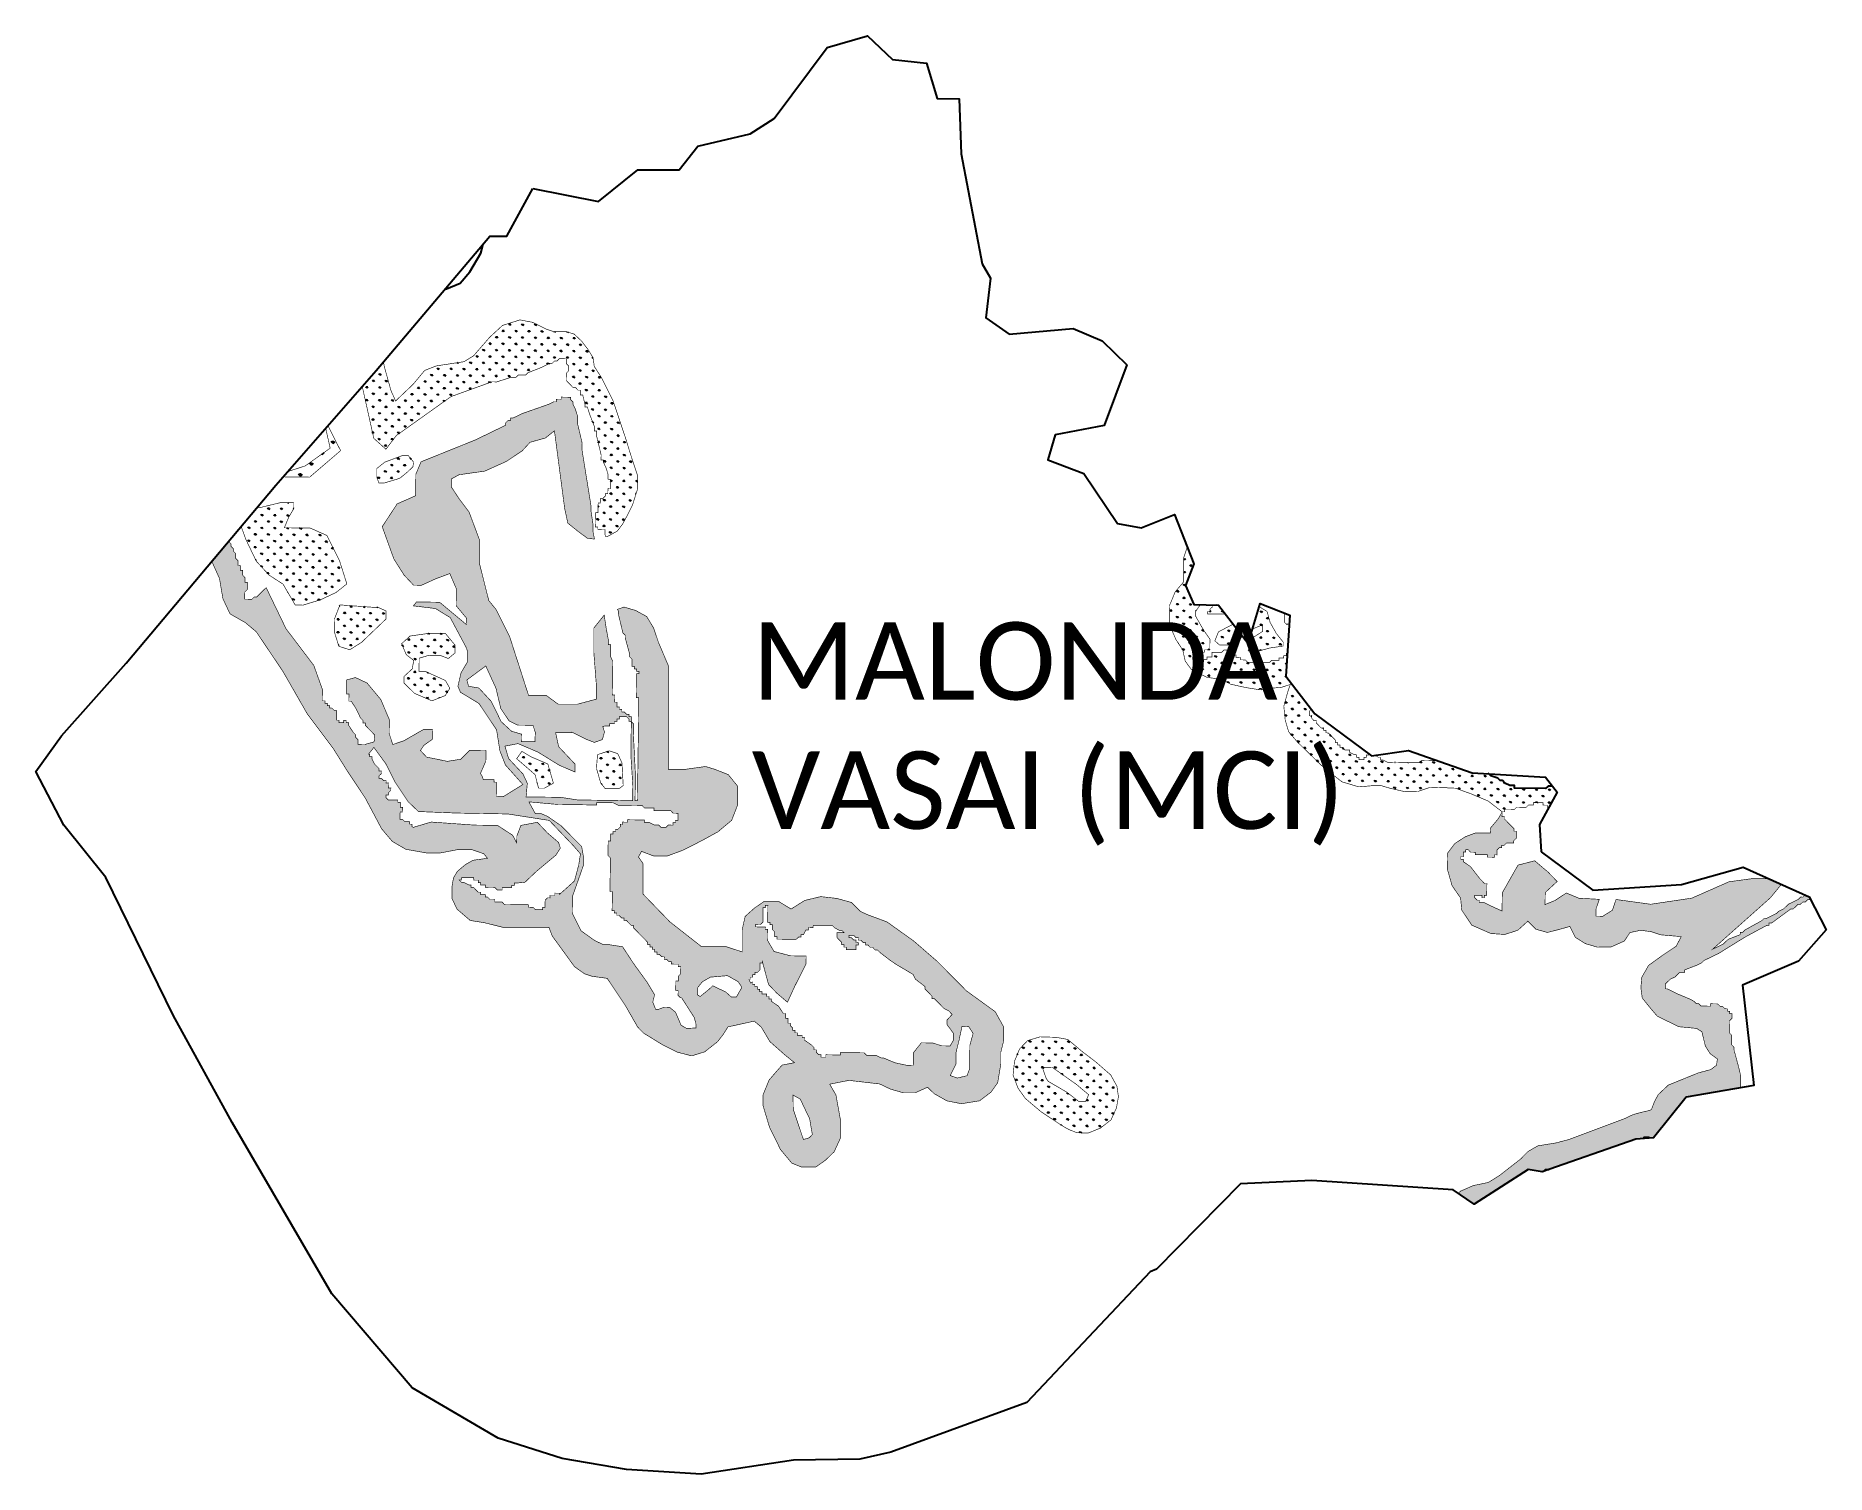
# Model space of a CAD drawing. Header units: metres. Extents: x 268124 to 271097, y 2138069 to 2140457.
import ezdxf

# ---------------------------------------------------------------- set-up
doc = ezdxf.new("R2010")
doc.units = ezdxf.units.M
for name, color, linetype in [('MANGROOVES BUFFER ZONE', 120, 'Continuous'), ('village', 3, 'Continuous'), ('VILLAGE NAME', 250, 'Continuous')]:
    doc.layers.add(name, color=color, linetype=linetype)
doc.styles.get("Standard").update_dxf_attribs({"font": 'simplex.shx'})

msp = doc.modelspace()

# ---------------------------------------------------------------- texts
at = {"layer": 'VILLAGE NAME', "insert": (269312.7, 2139482.9), "char_height": 128.647, "attachment_point": 1}
msp.add_mtext_dynamic_manual_height_columns('{\\fCalibri|b0|i0|c0|p34;MALONDA VASAI (MCI)}', width=1072.545, gutter_width=643.2, heights=[0], dxfattribs=at)

# ---------------------------------------------------------------- hatches: boundary and pattern name
at = {"layer": 'MANGROOVES BUFFER ZONE'}
h = msp.add_hatch(dxfattribs=at)
h.set_pattern_fill('GRASS', color=256, scale=0.59672345, angle=-0.7340003)
h.paths.add_polyline_path([(269102.7, 2139789.9), (269082.2, 2139850.9), (269062.6, 2139889.8), (269051.1, 2139907.7), (269049.2, 2139921.9), (269040.9, 2139935.5), (269029.9, 2139949.9), (269017.8, 2139961.2), (269005.1, 2139965.4), (268983.7, 2139965.4), (268971.7, 2139969.4), (268948.4, 2139980.9), (268927.8, 2139984.9), (268898.8, 2139975.7), (268877.3, 2139955.9), (268850.7, 2139925.2), (268834.9, 2139915.5), (268788.9, 2139908.5), (268769.6, 2139901), (268750.3, 2139877.9), (268721.3, 2139850.3), (268713.7, 2139867.1), (268702.6, 2139906.9), (268701.1, 2139914.9), (268689.1, 2139900.6), (268665.9, 2139874.2), (268685.1, 2139788.1), (268705.2, 2139770.2), (268722.4, 2139792.8), (268813.4, 2139857.6), (268881.1, 2139882), (268885.1, 2139882), (268889.1, 2139881.9), (268901.1, 2139885.7), (268913, 2139889.6), (268917, 2139889.5), (268921, 2139889.5), (268925, 2139893.4), (268929, 2139893.3), (268933, 2139893.3), (268937, 2139893.2), (268941, 2139897.2), (268961, 2139904.9), (268977, 2139912.6), (268981, 2139912.6), (268985, 2139916.5), (268989, 2139916.4), (268993, 2139920.4), (268997, 2139920.3), (269000.9, 2139920.3), (269004.9, 2139920.2), (269004.9, 2139916.2), (269004.8, 2139912.3), (269008.8, 2139908.2), (269008.7, 2139904.2), (269008.6, 2139900.3), (269004.6, 2139896.3), (269004.6, 2139892.4), (269004.5, 2139888.4), (269004.5, 2139884.4), (269008.4, 2139880.4), (269012.3, 2139876.3), (269016.2, 2139872.3), (269020.2, 2139872.3), (269024.2, 2139868.2), (269028.1, 2139868.2), (269028.1, 2139864.2), (269028, 2139860.2), (269032, 2139860.2), (269035.8, 2139844.2), (269035.7, 2139840.2), (269039.7, 2139840.2), (269043.5, 2139828.2), (269051.2, 2139808.2), (269051.2, 2139804.2), (269051.1, 2139800.3), (269055.1, 2139800.2), (269055.1, 2139796.2), (269055, 2139792.2), (269062.6, 2139760.3), (269062.5, 2139756.3), (269062.5, 2139752.4), (269066.4, 2139752.3), (269066.4, 2139748.3), (269070.3, 2139740.3), (269074.1, 2139728.3), (269074, 2139724.4), (269074, 2139720.4), (269078, 2139720.3), (269077.9, 2139716.4), (269077.9, 2139712.4), (269077.8, 2139708.4), (269077.8, 2139704.4), (269073.8, 2139704.5), (269073.7, 2139700.5), (269073.7, 2139696.5), (269069.7, 2139696.6), (269069.6, 2139692.6), (269065.6, 2139688.7), (269061.6, 2139688.7), (269061.6, 2139684.7), (269061.5, 2139680.8), (269057.6, 2139680.8), (269057.5, 2139676.8), (269057.5, 2139672.8), (269057.4, 2139668.9), (269057.4, 2139664.9), (269053.4, 2139664.9), (269053.3, 2139661), (269053.3, 2139657), (269053.2, 2139653), (269053.2, 2139649), (269053.1, 2139645.1), (269053.1, 2139641.1), (269057, 2139641), (269057, 2139637), (269061, 2139637), (269065, 2139636.9), (269068.9, 2139636.9), (269068.9, 2139632.9), (269068.8, 2139628.9), (269070.1, 2139624.8), (269074.1, 2139625.8), (269089.5, 2139634.4), (269098.2, 2139646), (269106.5, 2139661.2), (269114.4, 2139676.9), (269123, 2139704.1), (269123, 2139726.4), (269111.9, 2139760.1)])
h = msp.add_hatch(dxfattribs=at)
h.set_pattern_fill('GRASS', color=256, scale=0.59672345, angle=-0.7340003)
h.paths.add_polyline_path([(269273.7, 2139229.9), (269250.9, 2139238.9), (269235.9, 2139243.4), (269201.4, 2139238.6), (269174.1, 2139238.6), (269174.1, 2139410.9), (269157.9, 2139449), (269149.7, 2139473.3), (269138.1, 2139492.4), (269119.7, 2139502.5), (269100.6, 2139508.1), (269089.6, 2139504.4), (269091.1, 2139501.3), (269091, 2139497.3), (269098.6, 2139465.4), (269102.5, 2139461.4), (269102.4, 2139457.4), (269110, 2139429.5), (269110, 2139425.5), (269113.9, 2139421.5), (269113.8, 2139413.5), (269113.8, 2139409.5), (269117.7, 2139409.5), (269117.7, 2139405.5), (269121.7, 2139405.4), (269121.6, 2139401.5), (269125.6, 2139401.4), (269125.5, 2139397.4), (269121.6, 2139397.5), (269121.5, 2139393.5), (269121.5, 2139389.5), (269121.4, 2139385.6), (269121.4, 2139381.6), (269121.2, 2139365.7), (269121.1, 2139357.7), (269125, 2139357.7), (269125, 2139353.7), (269124.9, 2139349.7), (269124.4, 2139305.9), (269124.3, 2139298), (269123.9, 2139270.1), (269123.9, 2139266.2), (269123.8, 2139262.2), (269123.8, 2139258.2), (269123.1, 2139210.5), (269123, 2139202.5), (269122.9, 2139194.5), (269122.9, 2139190.6), (269122.8, 2139186.6), (269118.9, 2139186.6), (269118.9, 2139190.6), (269119, 2139194.6), (269119, 2139198.6), (269119.2, 2139210.5), (269119.3, 2139218.5), (269119.3, 2139222.4), (269119.4, 2139226.4), (269119.4, 2139230.4), (269116.3, 2139294.1), (269116.4, 2139302.1), (269116.5, 2139310), (269116.5, 2139314), (269112.6, 2139318), (269112.5, 2139314), (269112.5, 2139310.1), (269112.4, 2139302.1), (269112.3, 2139294.2), (269111.9, 2139262.3), (269115.2, 2139210.6), (269115.1, 2139206.6), (269115.1, 2139202.6), (269115, 2139198.6), (269115, 2139194.7), (269114.9, 2139190.7), (269114.9, 2139186.7), (269110.9, 2139186.7), (269106.9, 2139186.8), (269103, 2139186.8), (269099, 2139186.9), (269095, 2139186.9), (269091, 2139187), (269087, 2139187.1), (269035.3, 2139187.7), (269031.4, 2139187.8), (269027.4, 2139187.8), (269023.4, 2139187.9), (268995.6, 2139192.2), (268991.6, 2139192.3), (268987.7, 2139192.3), (268983.7, 2139192.4), (268947.9, 2139192.8), (268943.9, 2139192.9), (268937.9, 2139192.9), (268940, 2139215.6), (268932.8, 2139230.9), (268908.9, 2139256.6), (268902.8, 2139277.2), (268924.5, 2139281.4), (268957.9, 2139267.2), (268993, 2139245.5), (269019, 2139234.3), (269019.2, 2139247.4), (268991.9, 2139276.4), (268987, 2139299.7), (269004.9, 2139299.5), (269008.9, 2139299.5), (269012.9, 2139299.4), (269014, 2139300.5), (269037, 2139288.9), (269051.3, 2139283.4), (269064.6, 2139288.1), (269068.1, 2139300.8), (269065.3, 2139310), (269068.7, 2139310.6), (269072.7, 2139310.6), (269076.7, 2139310.5), (269076.7, 2139314.5), (269080.7, 2139314.5), (269084.7, 2139314.4), (269084.7, 2139318.4), (269088.7, 2139318.3), (269088.8, 2139322.3), (269092.7, 2139322.3), (269092.8, 2139326.2), (269096.8, 2139326.2), (269100.8, 2139326.1), (269104.7, 2139326.1), (269108.7, 2139322.1), (269108.6, 2139318.1), (269112.6, 2139318), (269112.6, 2139322), (269112.7, 2139326), (269108.7, 2139326), (269108.8, 2139330), (269104.8, 2139330.1), (269100.9, 2139334.1), (269096.9, 2139334.1), (269096.9, 2139338.1), (269093, 2139338.2), (269093, 2139342.1), (269089, 2139342.2), (269089.1, 2139346.2), (269089.1, 2139350.2), (269085.2, 2139350.2), (269085.2, 2139354.2), (269085.3, 2139358.2), (269085.3, 2139362.1), (269081.3, 2139362.2), (269081.4, 2139366.2), (269081.4, 2139370.1), (269081.5, 2139374.1), (269081.6, 2139386.1), (269081.8, 2139402), (269081.9, 2139406), (269081.9, 2139409.9), (269082, 2139413.9), (269082, 2139417.9), (269078.2, 2139425.9), (269078.2, 2139429.9), (269078.3, 2139433.9), (269078.3, 2139437.8), (269078.4, 2139441.8), (269078.4, 2139445.8), (269074.4, 2139445.8), (269074.5, 2139449.8), (269074.5, 2139453.8), (269070.8, 2139473.7), (269067.6, 2139494.8), (269050.4, 2139473.3), (269050.4, 2139432.5), (269054.5, 2139380.1), (269054.5, 2139355.2), (269023.3, 2139346.9), (268991.1, 2139346.9), (268971.3, 2139361.5), (268951.8, 2139361.5), (268942, 2139361.5), (268910.5, 2139459.4), (268888.4, 2139503.6), (268876, 2139518.9), (268860.3, 2139581.2), (268860.3, 2139620.2), (268843.4, 2139665.6), (268825.8, 2139689.2), (268813.8, 2139707.6), (268813.8, 2139720.7), (268826.5, 2139727.8), (268869.3, 2139733.8), (268905.2, 2139749.9), (268931.4, 2139767.5), (268944.6, 2139781.7), (268970, 2139788.8), (268985, 2139800.8), (269002, 2139671.6), (269007.3, 2139647.4), (269023.3, 2139634.5), (269039.9, 2139622.2), (269051.5, 2139621), (269049, 2139633.2), (269049, 2139637.1), (269049.1, 2139641.1), (269049.1, 2139645.1), (269045.5, 2139669), (269045.6, 2139677), (269030.8, 2139768.7), (269030.9, 2139772.7), (269030.9, 2139776.6), (269031, 2139780.6), (269023.4, 2139812.5), (269023.5, 2139816.5), (269023.5, 2139820.5), (269023.6, 2139824.5), (269019.8, 2139836.5), (269015.9, 2139844.5), (269015.9, 2139848.4), (269012, 2139852.5), (269012.1, 2139856.5), (269008.1, 2139856.5), (269004.1, 2139856.6), (269000.1, 2139856.6), (268996.2, 2139856.7), (268996.1, 2139852.7), (268992.1, 2139852.7), (268988.2, 2139852.8), (268988.1, 2139848.8), (268984.1, 2139848.9), (268976.1, 2139845), (268932.2, 2139829.6), (268916.1, 2139821.9), (268912.2, 2139821.9), (268912.1, 2139817.9), (268908.1, 2139818), (268904.1, 2139814.1), (268904.1, 2139810.1), (268854.4, 2139785.9), (268763.6, 2139749.3), (268754.9, 2139728.8), (268754.4, 2139692.9), (268723.8, 2139679.4), (268699, 2139641.6), (268718.4, 2139587.9), (268735.4, 2139561.1), (268751, 2139544.5), (268764.3, 2139544.3), (268787.3, 2139554.8), (268811.2, 2139563.7), (268822.7, 2139537.3), (268822.3, 2139509.7), (268839.1, 2139489.6), (268839, 2139478.9), (268794.4, 2139516.1), (268755.8, 2139516.6), (268750.8, 2139510.1), (268787.4, 2139505.7), (268811.9, 2139490.7), (268838, 2139441.9), (268841.1, 2139433.8), (268840.9, 2139417.5), (268829.9, 2139399), (268824.7, 2139376.5), (268829, 2139366.6), (268859.6, 2139348.1), (268888.9, 2139304.4), (268894.4, 2139269.5), (268903.7, 2139245.8), (268932.6, 2139213.5), (268900.1, 2139193.4), (268896.2, 2139193.5), (268892.2, 2139193.5), (268888.2, 2139193.6), (268888.3, 2139197.6), (268888.3, 2139201.5), (268888.4, 2139209.5), (268888.5, 2139213.5), (268888.5, 2139217.4), (268884.5, 2139217.5), (268884.6, 2139221.5), (268880.6, 2139221.5), (268876.6, 2139221.6), (268872.7, 2139221.6), (268866.7, 2139221.7), (268865.6, 2139225.9), (268862.2, 2139232), (268871.1, 2139252.5), (268871.4, 2139269.9), (268844.2, 2139270.3), (268829.5, 2139255.5), (268807.2, 2139252), (268772.7, 2139259), (268762.5, 2139270), (268768.3, 2139278.6), (268782.3, 2139288.6), (268782.5, 2139305.2), (268768.3, 2139305.3), (268735.1, 2139286.2), (268716.6, 2139279.9), (268710.5, 2139298.5), (268710.8, 2139321.3), (268696.6, 2139354.7), (268674, 2139381.9), (268654.6, 2139391.1), (268640.1, 2139387.2), (268639.8, 2139367.8), (268639.8, 2139363.9), (268643.7, 2139363.8), (268643.7, 2139359.8), (268643.6, 2139355.9), (268643.6, 2139351.9), (268647.6, 2139351.8), (268655.4, 2139339.8), (268663.1, 2139323.8), (268667.1, 2139319.7), (268667, 2139315.8), (268671, 2139315.7), (268670.9, 2139311.7), (268674.9, 2139307.7), (268682.7, 2139299.7), (268686.6, 2139295.6), (268686.6, 2139291.7), (268685.5, 2139284.3), (268670.1, 2139279.9), (268658.6, 2139280.1), (268658.6, 2139284), (268658.7, 2139288), (268654.8, 2139292.1), (268654.8, 2139296), (268650.9, 2139300.1), (268643.1, 2139312.1), (268643.1, 2139316.1), (268639.2, 2139316.1), (268639.2, 2139320.1), (268635.2, 2139320.2), (268635.2, 2139316.2), (268631.2, 2139316.2), (268627.2, 2139316.3), (268627.3, 2139320.3), (268623.3, 2139320.3), (268623.3, 2139324.3), (268623.4, 2139328.3), (268623.4, 2139332.2), (268623.5, 2139336.2), (268619.5, 2139336.3), (268615.6, 2139340.3), (268611.6, 2139340.4), (268611.7, 2139344.3), (268607.7, 2139344.4), (268607.7, 2139348.4), (268603.8, 2139348.4), (268603.8, 2139352.4), (268599.8, 2139352.4), (268599.9, 2139356.4), (268599.9, 2139360.4), (268600, 2139364.4), (268600.1, 2139370.3), (268585.4, 2139411.3), (268539.3, 2139472.1), (268506.3, 2139540.4), (268490.7, 2139524.9), (268486.7, 2139525), (268482.7, 2139521.1), (268478.7, 2139521.1), (268474.7, 2139521.2), (268470.7, 2139521.2), (268470.8, 2139525.2), (268470.8, 2139529.2), (268470.9, 2139533.1), (268474.9, 2139537.1), (268475, 2139541), (268475, 2139545), (268475.1, 2139549), (268471.1, 2139549.1), (268471.1, 2139553), (268471.2, 2139557), (268467.3, 2139561), (268467.3, 2139565), (268467.4, 2139569), (268463.4, 2139569), (268463.4, 2139573), (268463.5, 2139577), (268459.5, 2139577.1), (268459.6, 2139581), (268459.6, 2139585), (268455.7, 2139589), (268455.7, 2139593), (268455.8, 2139597), (268451.8, 2139601), (268451.9, 2139605), (268448, 2139609), (268448, 2139613), (268444, 2139617.2), (268416, 2139584), (268428.8, 2139555.6), (268434.5, 2139522), (268446.3, 2139496.8), (268471.7, 2139482.3), (268489.9, 2139467.1), (268534.2, 2139401.2), (268574.4, 2139331.1), (268617.6, 2139273.5), (268641.8, 2139234.8), (268670.9, 2139191), (268698.1, 2139139.9), (268715.7, 2139119.1), (268738.1, 2139106), (268772, 2139100), (268796, 2139100), (268823.8, 2139105.3), (268848.2, 2139105.3), (268867.6, 2139098.6), (268873.8, 2139091), (268849.6, 2139087.7), (268837.1, 2139080.5), (268823.7, 2139069.2), (268817.3, 2139058.2), (268814.7, 2139043.2), (268814.7, 2139024.5), (268823.3, 2139006.5), (268845.2, 2138987.8), (268869.4, 2138983.9), (268898.7, 2138976.6), (268936.2, 2138976.6), (268975.8, 2138976.6), (268981.4, 2138961.9), (269003.8, 2138931.1), (269018.3, 2138911.1), (269034.9, 2138899.3), (269047.2, 2138895.2), (269072.6, 2138891.7), (269102.5, 2138847), (269123.3, 2138810.7), (269133, 2138800.8), (269164.2, 2138781.6), (269188.9, 2138769.2), (269212.9, 2138763), (269234.5, 2138769.7), (269255.8, 2138786.5), (269265, 2138798.2), (269273.1, 2138811.1), (269316.7, 2138820.7), (269328.5, 2138810.8), (269342.6, 2138786.8), (269367.7, 2138764.6), (269383.6, 2138751.7), (269362.9, 2138747.6), (269341.5, 2138723.1), (269331.2, 2138697.9), (269331.2, 2138680.9), (269342.2, 2138644.4), (269360.4, 2138607.4), (269379.2, 2138584.9), (269395.5, 2138578.3), (269418.8, 2138578.3), (269435.4, 2138590.1), (269449.4, 2138603.7), (269459.8, 2138626.3), (269459.8, 2138657.3), (269452.4, 2138698.3), (269442, 2138716), (269474, 2138722.3), (269525, 2138716.4), (269542.8, 2138707.9), (269564.6, 2138701.6), (269583.8, 2138701.6), (269604.5, 2138710.9), (269615.6, 2138700.2), (269636.7, 2138688.3), (269660.7, 2138683.6), (269691, 2138688.4), (269709.9, 2138702.8), (269721, 2138718.3), (269726.2, 2138749.7), (269726.2, 2138768.9), (269731.1, 2138788.7), (269731.1, 2138810.8), (269716.9, 2138836.3), (269668.9, 2138871.1), (269620.9, 2138919.6), (269581.2, 2138954), (269537, 2138985.5), (269505.5, 2138997.1), (269493.2, 2139002.7), (269478.2, 2139017.7), (269453.8, 2139024.4), (269427.1, 2139027.4), (269400.5, 2139021), (269378, 2139006.8), (269358.2, 2139018.8), (269332.3, 2139018.8), (269317, 2139008.3), (269301.6, 2138994.4), (269296.7, 2138972.3), (269296.7, 2138935.6), (269270, 2138944.3), (269247.5, 2138944.3), (269229.2, 2138944.3), (269176.7, 2138985.5), (269132.1, 2139031.6), (269132.1, 2139082.2), (269124.6, 2139093.1), (269129.5, 2139102.5), (269149.3, 2139095), (269172.9, 2139095), (269199.1, 2139104.7), (269230.6, 2139120.8), (269256.5, 2139135), (269279.3, 2139154.1), (269289.1, 2139179.4), (269289.1, 2139210.8)])
h.paths.add_polyline_path([(269178.3, 2139170), (269182.2, 2139165.9), (269186.2, 2139165.9), (269190.2, 2139165.8), (269190.2, 2139161.9), (269190.1, 2139157.9), (269190, 2139153.9), (269186.1, 2139154), (269186, 2139150), (269182, 2139150), (269182, 2139146), (269178, 2139146.1), (269174, 2139146.1), (269170, 2139142.2), (269166, 2139142.3), (269162.1, 2139142.3), (269158.1, 2139146.4), (269154.1, 2139146.4), (269150.2, 2139146.5), (269142.3, 2139150.5), (269138.3, 2139150.6), (269134.3, 2139150.6), (269134.4, 2139154.6), (269130.4, 2139154.7), (269126.4, 2139154.7), (269122.4, 2139154.8), (269118.5, 2139154.8), (269114.5, 2139154.9), (269110.5, 2139154.9), (269106.5, 2139155), (269106.5, 2139151), (269102.5, 2139151), (269098.5, 2139151.1), (269098.5, 2139147.1), (269094.5, 2139147.2), (269094.4, 2139143.2), (269090.4, 2139139.3), (269086.4, 2139139.3), (269086.4, 2139135.3), (269082.4, 2139135.4), (269082.4, 2139131.4), (269078.4, 2139131.5), (269078.3, 2139127.5), (269078.3, 2139123.5), (269078.2, 2139119.5), (269074.2, 2139119.6), (269074.2, 2139115.6), (269074.1, 2139111.6), (269074, 2139103.7), (269074, 2139099.7), (269073.9, 2139095.7), (269077.9, 2139091.7), (269077.8, 2139087.7), (269077.8, 2139083.7), (269077.7, 2139079.7), (269077.7, 2139075.8), (269077.6, 2139071.8), (269077.6, 2139067.8), (269077.3, 2139043.9), (269077.2, 2139040), (269077.2, 2139036), (269081.1, 2139035.9), (269081.1, 2139032), (269080.9, 2139016), (269080.8, 2139012.1), (269080.8, 2139008.1), (269080.7, 2139004.1), (269084.7, 2139004.1), (269084.6, 2139000.1), (269088.6, 2139000), (269088.6, 2138996), (269092.6, 2138996), (269096.5, 2138992), (269100.5, 2138991.9), (269100.4, 2138987.9), (269104.4, 2138987.9), (269108.3, 2138983.9), (269112.2, 2138979.8), (269116.2, 2138979.8), (269116.2, 2138975.8), (269120.1, 2138971.8), (269124, 2138967.7), (269127.9, 2138963.7), (269131.9, 2138959.7), (269135.8, 2138955.7), (269139.7, 2138951.6), (269139.7, 2138947.6), (269143.6, 2138947.6), (269143.6, 2138943.6), (269147.6, 2138943.6), (269147.5, 2138939.6), (269151.5, 2138939.5), (269151.5, 2138935.6), (269155.4, 2138935.5), (269155.4, 2138931.5), (269159.4, 2138931.5), (269163.3, 2138927.5), (269167.3, 2138927.4), (269167.2, 2138923.4), (269171.2, 2138923.4), (269175.1, 2138919.3), (269179.1, 2138919.3), (269179, 2138915.3), (269183, 2138915.3), (269187, 2138915.2), (269191, 2138915.2), (269190.9, 2138911.2), (269194.9, 2138911.1), (269194.8, 2138907.2), (269194.8, 2138903.2), (269194.7, 2138899.2), (269190.7, 2138895.3), (269190.7, 2138891.3), (269190.6, 2138887.3), (269186.6, 2138887.4), (269186.6, 2138883.4), (269186.5, 2138879.4), (269186.5, 2138875.4), (269186.4, 2138871.5), (269190.4, 2138871.4), (269190.4, 2138867.4), (269190.3, 2138863.4), (269194.2, 2138859.4), (269196.2, 2138859.4), (269217.3, 2138826.4), (269220, 2138815.8), (269219.9, 2138809.4), (269204.5, 2138808.5), (269195.3, 2138813.9), (269186, 2138835.5), (269176, 2138843.7), (269167.6, 2138843.9), (269157.6, 2138840.2), (269153, 2138840.3), (269148.3, 2138852.3), (269151.3, 2138864.4), (269138.8, 2138885.3), (269115.9, 2138917), (269098.2, 2138944.1), (269076.6, 2138947.5), (269066.2, 2138947.6), (269051.5, 2138954.7), (269029, 2138970.8), (269014.9, 2138999.1), (269015.3, 2139028.9), (269025.6, 2139057.9), (269032.9, 2139078.8), (269033.1, 2139094), (269030.2, 2139110.5), (268996, 2139145.1), (268973.5, 2139160.6), (268963.4, 2139165), (268953.2, 2139165.1), (268942.6, 2139184.7), (268991.5, 2139180.3), (268995.5, 2139180.3), (269003.4, 2139180.2), (269027.3, 2139179.9), (269039.2, 2139179.7), (269043.2, 2139179.7), (269047.2, 2139179.6), (269051.1, 2139179.6), (269055.1, 2139179.5), (269055.2, 2139183.5), (269059.1, 2139183.4), (269063.1, 2139183.4), (269071.1, 2139183.3), (269075.1, 2139183.2), (269079, 2139183.2), (269083, 2139183.1), (269090.9, 2139179), (269094.9, 2139179), (269098.9, 2139178.9), (269102.8, 2139178.9), (269106.8, 2139178.8), (269114.8, 2139178.7), (269118.8, 2139178.7), (269122.7, 2139178.6), (269130.7, 2139178.5), (269134.6, 2139174.5), (269146.6, 2139174.4), (269150.5, 2139174.3), (269150.5, 2139170.3), (269158.4, 2139170.2), (269166.4, 2139170.1)], flags=16)
h.paths.add_polyline_path([(269028.2, 2139098.4), (269025.4, 2139080.3), (269018.3, 2139053.4), (268993.5, 2139031.1), (268993.6, 2139033.1), (268989.6, 2139033.1), (268985.6, 2139033.2), (268985.6, 2139029.2), (268981.6, 2139029.2), (268977.6, 2139029.3), (268977.6, 2139025.3), (268973.6, 2139025.4), (268969.6, 2139021.4), (268969.5, 2139017.5), (268969.5, 2139013.5), (268969.4, 2139009.5), (268965.4, 2139009.6), (268965.4, 2139005.6), (268961.4, 2139005.6), (268957.4, 2139005.7), (268953.4, 2139005.7), (268949.5, 2139009.8), (268945.5, 2139009.8), (268941.6, 2139009.9), (268941.6, 2139013.8), (268937.6, 2139013.9), (268933.7, 2139013.9), (268929.7, 2139014), (268925.7, 2139014), (268921.7, 2139014.1), (268917.7, 2139014.1), (268913.8, 2139014.2), (268909.8, 2139014.3), (268905.8, 2139014.3), (268901.8, 2139014.4), (268897.9, 2139018.4), (268893.9, 2139018.4), (268890, 2139018.5), (268886, 2139018.5), (268886, 2139022.5), (268882, 2139022.6), (268878.1, 2139022.6), (268874.1, 2139026.6), (268870.2, 2139026.7), (268870.2, 2139030.7), (268866.2, 2139030.7), (268862.3, 2139030.8), (268862.3, 2139034.8), (268858.3, 2139034.8), (268854.4, 2139038.8), (268850.5, 2139042.9), (268846.5, 2139042.9), (268846.6, 2139046.9), (268842.6, 2139046.9), (268834.7, 2139051), (268830.7, 2139051.1), (268826.8, 2139055.1), (268830.7, 2139055.1), (268830.8, 2139059), (268834.8, 2139059), (268838.8, 2139058.9), (268842.7, 2139058.9), (268846.7, 2139058.8), (268850.7, 2139058.8), (268850.6, 2139054.8), (268854.6, 2139054.7), (268858.6, 2139054.7), (268858.5, 2139050.7), (268862.5, 2139050.7), (268862.5, 2139046.7), (268866.4, 2139046.6), (268870.4, 2139046.6), (268870.4, 2139042.6), (268874.3, 2139042.6), (268878.3, 2139042.5), (268882.3, 2139042.5), (268886.3, 2139042.4), (268890.2, 2139038.4), (268894.2, 2139038.3), (268898.2, 2139038.3), (268898.2, 2139042.3), (268902.2, 2139042.2), (268906.2, 2139042.1), (268910.1, 2139042.1), (268914.1, 2139042), (268914.2, 2139046), (268918.2, 2139046), (268918.2, 2139050), (268922.2, 2139049.9), (268936, 2139051.2), (268955.4, 2139069.6), (268987.5, 2139096.3), (268994.8, 2139108), (268991.8, 2139117.3), (268973.1, 2139133.4), (268956.6, 2139150.8), (268929.3, 2139145.6), (268922.6, 2139128.1), (268922.4, 2139116.5), (268915.7, 2139129.2), (268890.4, 2139145.7), (268852.6, 2139146.1), (268780.4, 2139151.2), (268750.7, 2139142.4), (268748.3, 2139143.6), (268748.4, 2139147.6), (268744.4, 2139147.7), (268744.5, 2139151.6), (268740.5, 2139151.7), (268736.5, 2139151.8), (268732.6, 2139155.8), (268728.6, 2139155.8), (268728.7, 2139159.8), (268728.7, 2139163.8), (268728.8, 2139167.8), (268732.7, 2139167.7), (268732.8, 2139171.7), (268732.8, 2139175.7), (268728.9, 2139175.7), (268728.9, 2139179.7), (268729, 2139183.7), (268725, 2139183.7), (268725, 2139187.7), (268721.1, 2139187.8), (268717.1, 2139187.8), (268713.1, 2139187.9), (268709.1, 2139187.9), (268705.2, 2139191.9), (268705.2, 2139195.9), (268709.2, 2139195.9), (268709.3, 2139199.8), (268713.3, 2139203.8), (268713.4, 2139207.8), (268709.4, 2139207.8), (268709.4, 2139211.8), (268709.5, 2139215.8), (268705.5, 2139215.8), (268705.6, 2139219.8), (268701.6, 2139219.8), (268697.6, 2139223.9), (268693.7, 2139223.9), (268693.7, 2139227.9), (268697.8, 2139231.8), (268697.8, 2139235.8), (268693.8, 2139235.9), (268693.9, 2139239.8), (268686, 2139247.9), (268682.1, 2139255.9), (268682.2, 2139259.9), (268678.2, 2139259.9), (268678.3, 2139263.9), (268676.3, 2139263.9), (268685.2, 2139275.1), (268704.9, 2139248.1), (268720.1, 2139217.9), (268742.1, 2139184.9), (268759.2, 2139168.6), (268823.2, 2139166.1), (268907.7, 2139164.6), (268976.4, 2139153.9), (269016, 2139112.4)], flags=16)
h.paths.add_polyline_path([(268952.6, 2139284.5), (268930.2, 2139284.8), (268930.4, 2139297.1), (268913.8, 2139301.9), (268896.6, 2139317.8), (268880.1, 2139351.5), (268859.6, 2139373.7), (268842.5, 2139376.6), (268839.5, 2139387), (268855.1, 2139398.6), (268871, 2139410.3), (268887.9, 2139373.4), (268895.9, 2139339.7), (268909.7, 2139319.1), (268924, 2139312.1), (268934.7, 2139312), (268949.4, 2139311.8), (268953.2, 2139300.2)], flags=16)
h.paths.add_polyline_path([(269335.4, 2139012.8), (269339.4, 2139012.7), (269339.1, 2138984.9), (269343, 2138984.8), (269343, 2138980.9), (269347, 2138980.8), (269346.9, 2138972.8), (269350.8, 2138968.8), (269350.7, 2138960.9), (269354.7, 2138960.8), (269354.6, 2138956.8), (269386.4, 2138956.4), (269390.5, 2138960.4), (269394.4, 2138960.3), (269394.5, 2138964.3), (269398.5, 2138964.2), (269402.5, 2138972.1), (269406.5, 2138972.1), (269406.6, 2138976.1), (269414.5, 2138976), (269414.6, 2138979.9), (269446.4, 2138979.5), (269450.3, 2138975.5), (269458.2, 2138971.4), (269462.2, 2138971.4), (269466.1, 2138967.3), (269454.2, 2138967.5), (269454.1, 2138959.5), (269458, 2138955.5), (269462, 2138951.5), (269461.9, 2138947.5), (269465.9, 2138947.5), (269465.8, 2138943.5), (269469.8, 2138943.4), (269469.8, 2138939.4), (269485.7, 2138939.2), (269485.8, 2138947.2), (269489.7, 2138947.1), (269489.8, 2138951.1), (269485.8, 2138951.2), (269485.9, 2138955.2), (269481.9, 2138955.2), (269478, 2138959.2), (269474, 2138959.3), (269474, 2138963.3), (269482, 2138963.2), (269485.9, 2138959.1), (269489.9, 2138959.1), (269489.8, 2138955.1), (269493.8, 2138955.1), (269497.8, 2138951), (269501.7, 2138951), (269501.7, 2138947), (269505.7, 2138946.9), (269509.6, 2138942.9), (269513.6, 2138942.9), (269517.5, 2138938.8), (269521.5, 2138938.8), (269525.4, 2138934.8), (269541.1, 2138922.6), (269553, 2138914.5), (269580.6, 2138898.2), (269584.5, 2138890.2), (269600.3, 2138878.1), (269600.2, 2138874.1), (269608.1, 2138866.1), (269612, 2138862), (269611.9, 2138858), (269615.9, 2138858), (269619.8, 2138854), (269623.8, 2138849.9), (269627.7, 2138845.9), (269631.6, 2138841.9), (269639.5, 2138837.8), (269645.4, 2138831.8), (269636.8, 2138822.4), (269636.7, 2138815.2), (269647.5, 2138800.5), (269647.4, 2138788.8), (269642.1, 2138779.5), (269627.8, 2138779.7), (269613.3, 2138784.4), (269594.2, 2138784.7), (269580.9, 2138768), (269580.7, 2138747), (269570.7, 2138747.2), (269550.9, 2138751.4), (269531.1, 2138759.6), (269527.1, 2138759.7), (269519.2, 2138763.7), (269503.3, 2138763.9), (269499.4, 2138768), (269459.6, 2138768.5), (269459.6, 2138764.5), (269435.7, 2138764.8), (269435.6, 2138760.8), (269427.7, 2138760.9), (269427.7, 2138764.9), (269423.8, 2138765), (269419.8, 2138769), (269419.9, 2138773), (269415.9, 2138773), (269416, 2138777), (269412, 2138781), (269400.2, 2138789.1), (269400.3, 2138793.1), (269396.3, 2138793.2), (269396.3, 2138797.1), (269388.4, 2138797.2), (269388.4, 2138801.2), (269384.4, 2138801.3), (269384.5, 2138805.3), (269380.5, 2138805.3), (269380.6, 2138809.3), (269376.6, 2138813.3), (269376.7, 2138817.3), (269372.7, 2138817.3), (269372.8, 2138825.3), (269368.8, 2138825.3), (269368.9, 2138833.3), (269365, 2138833.4), (269357.2, 2138845.4), (269345.3, 2138853.5), (269345.4, 2138857.5), (269341.4, 2138857.5), (269341.5, 2138861.5), (269337.5, 2138861.6), (269337.5, 2138865.5), (269329.6, 2138865.6), (269329.6, 2138869.6), (269325.6, 2138869.7), (269325.7, 2138873.6), (269321.7, 2138873.7), (269321.8, 2138877.7), (269317.8, 2138877.7), (269317.8, 2138881.7), (269313.9, 2138881.8), (269313.9, 2138885.7), (269310.9, 2138883.8), (269308, 2138889.8), (269310, 2138889.8), (269310, 2138893.7), (269314, 2138893.7), (269314.1, 2138897.7), (269318, 2138897.6), (269318.1, 2138901.6), (269322.1, 2138901.5), (269326.1, 2138905.5), (269326.3, 2138917.4), (269330.2, 2138917.4), (269330.3, 2138919.3), (269340.5, 2138881.6), (269354.5, 2138866.9), (269371.9, 2138852.1), (269384.2, 2138878.8), (269402.8, 2138915.8), (269403, 2138928.8), (269377.1, 2138929.1), (269349.6, 2138936.3), (269338.7, 2138955), (269338.9, 2138972.9), (269334.9, 2138973), (269335, 2138977), (269319.1, 2138977.2), (269319.1, 2138981.2), (269327.1, 2138981.1), (269331.1, 2138985), (269331.4, 2139008.9), (269335.4, 2139008.8)], flags=16)
h.paths.add_polyline_path([(269243.9, 2138893.7), (269272.3, 2138896.2), (269290.2, 2138886.1), (269296.2, 2138876.8), (269287.2, 2138860.7), (269278.6, 2138860.8), (269269.7, 2138868.8), (269248, 2138879.4), (269241.6, 2138873.4), (269227.2, 2138861.7), (269222.3, 2138864.2), (269222.5, 2138876.1), (269230.7, 2138886)], flags=16)
h.paths.add_polyline_path([(269381.2, 2138697.9), (269393.1, 2138691.3), (269408.8, 2138658.4), (269413.2, 2138632.5), (269408.2, 2138627), (269398.4, 2138624.2), (269381.5, 2138674.3)], flags=16)
h.paths.add_polyline_path([(269661.8, 2138812.2), (269673, 2138811.5), (269680.2, 2138800.2), (269674.8, 2138780.7), (269674.3, 2138741.3), (269670, 2138730), (269654, 2138726.2), (269642.1, 2138730.3), (269651.6, 2138749.2), (269651.9, 2138768.8), (269657, 2138789.6)], flags=16)
h = msp.add_hatch(dxfattribs=at)
h.set_pattern_fill('GRASS', color=256)
h.paths.add_polyline_path([(268629.9, 2139767.8), (268609, 2139809.2), (268605.2, 2139804.8), (268612.6, 2139771.9), (268571.1, 2139742.4), (268542.3, 2139733.1), (268534.7, 2139724.3), (268578.5, 2139723.8)])
h = msp.add_hatch(dxfattribs=at)
h.set_pattern_fill('GRASS', color=256, scale=0.59672345, angle=-0.7340003)
h.paths.add_polyline_path([(268750, 2139741), (268751.1, 2139748.8), (268742.5, 2139759.3), (268731.6, 2139759.3), (268703.4, 2139748.8), (268690.1, 2139738.2), (268690.1, 2139723.4), (268693.6, 2139714), (268702.2, 2139714), (268728, 2139721.8), (268740.6, 2139732)])
h = msp.add_hatch(dxfattribs=at)
h.set_pattern_fill('GRASS', color=256, scale=0.59672345, angle=-0.7340003)
h.paths.add_polyline_path([(268491.4, 2139673.6), (268464.8, 2139641.9), (268472.7, 2139620.2), (268489.9, 2139584.3), (268511.3, 2139561.1), (268534.4, 2139546.1), (268554.6, 2139511.5), (268567.4, 2139511.3), (268596.5, 2139520.2), (268622.4, 2139532.3), (268640.3, 2139546.6), (268628.3, 2139584.5), (268607.3, 2139626.9), (268579.6, 2139639.2), (268547.7, 2139639.6), (268536.5, 2139639.7), (268543.9, 2139657.6), (268552.2, 2139671.4), (268552.3, 2139681.2), (268530.2, 2139681.5), (268497.1, 2139673.5)])
h = msp.add_hatch(dxfattribs=at)
h.set_pattern_fill('GRASS', color=256, scale=0.59672345, angle=-0.7340003)
h.paths.add_polyline_path([(270206.2, 2139494.9), (270197, 2139498.4), (270196.8, 2139483.2), (270200.7, 2139479.2), (270205.1, 2139479.1)])
h.paths.add_polyline_path([(270087.7, 2139511.5), (270077.8, 2139511.7), (270077.7, 2139508.6), (270073.7, 2139504.7), (270073.7, 2139500.7), (270069.7, 2139500.7), (270069.6, 2139496.8), (270099.3, 2139496.4)])
h.paths.add_polyline_path([(270057.4, 2139512), (270046.6, 2139512.2), (270032.7, 2139543.9), (270046.6, 2139579.9), (270035.7, 2139607.7), (270029.9, 2139590), (270029.9, 2139550.1), (270015.8, 2139533.4), (270006.3, 2139510.6), (270006.8, 2139477.7), (270016.8, 2139454.5), (270028.4, 2139436.7), (270032.4, 2139418.3), (270043.2, 2139403.8), (270068.6, 2139391.4), (270094.5, 2139387.9), (270107.5, 2139380.1), (270133.4, 2139374.4), (270154.1, 2139371.1), (270193.1, 2139375.1), (270206.9, 2139379.6), (270203.1, 2139368.8), (270196.1, 2139343.5), (270198.4, 2139320.7), (270204.1, 2139301.1), (270218.7, 2139284), (270236.3, 2139266.9), (270261.9, 2139242.1), (270292.6, 2139218), (270320.6, 2139209.6), (270341.4, 2139211.4), (270358.5, 2139211.4), (270373.1, 2139207.1), (270398.2, 2139201.4), (270418.6, 2139201.9), (270439.7, 2139209.1), (270481, 2139207.4), (270506.9, 2139198.1), (270535.5, 2139186), (270558.7, 2139168.2), (270562.7, 2139168.2), (270562.8, 2139172.1), (270578.7, 2139171.9), (270582.7, 2139175.9), (270598.6, 2139175.7), (270602.6, 2139179.6), (270610.6, 2139179.5), (270610.6, 2139183.5), (270626.6, 2139183.3), (270626.5, 2139179.3), (270634.5, 2139179.2), (270634.4, 2139175.2), (270635.9, 2139175.2), (270649.8, 2139201), (270642.2, 2139210.9), (270634.9, 2139211), (270630.8, 2139207.1), (270579.1, 2139207.7), (270579.2, 2139211.7), (270571.2, 2139211.8), (270563.3, 2139215.9), (270559.4, 2139219.9), (270555.4, 2139220), (270551.5, 2139224), (270539.6, 2139228.1), (270536.4, 2139231.5), (270509.1, 2139233.1), (270451.5, 2139253.1), (270424.6, 2139253.5), (270420.5, 2139249.6), (270368.8, 2139250.2), (270360.9, 2139254.3), (270356.9, 2139254.4), (270357, 2139258.3), (270353, 2139258.4), (270349.3, 2139262.2), (270341.6, 2139261.2), (270337.2, 2139264.4), (270337.2, 2139262.6), (270333.2, 2139262.6), (270333.1, 2139258.6), (270329.2, 2139258.7), (270329.1, 2139254.7), (270321.1, 2139254.8), (270321.2, 2139258.8), (270317.2, 2139258.8), (270317.3, 2139262.8), (270313.3, 2139262.9), (270305.4, 2139266.9), (270305.4, 2139270.9), (270297.5, 2139271), (270293.6, 2139275.1), (270289.6, 2139275.1), (270289.6, 2139279.1), (270285.7, 2139279.1), (270285.7, 2139283.1), (270281.7, 2139283.2), (270281.8, 2139287.1), (270277.9, 2139291.2), (270273.9, 2139295.2), (270270, 2139299.2), (270266, 2139299.3), (270266.1, 2139303.3), (270262.1, 2139303.3), (270262.1, 2139307.3), (270258.2, 2139307.3), (270250.3, 2139315.4), (270250.4, 2139319.4), (270246.4, 2139319.4), (270242.5, 2139323.5), (270242.5, 2139327.4), (270238.5, 2139327.5), (270238.6, 2139335.4), (270241.7, 2139338.5), (270199.3, 2139393.3), (270201.9, 2139431.4), (270200.1, 2139431.4), (270200, 2139427.4), (270196.1, 2139427.5), (270196, 2139423.5), (270188.1, 2139423.6), (270188, 2139419.6), (270176.1, 2139419.8), (270172, 2139415.9), (270136.2, 2139416.3), (270132.3, 2139420.4), (270124.4, 2139420.5), (270124.4, 2139424.4), (270116.5, 2139424.5), (270116.5, 2139428.5), (270112.5, 2139428.6), (270112.6, 2139432.5), (270108.6, 2139432.6), (270108.7, 2139436.6), (270096.7, 2139436.7), (270092.7, 2139432.8), (270076.8, 2139433), (270076.7, 2139425.1), (270068.7, 2139425.2), (270068.7, 2139421.2), (270064.7, 2139421.2), (270056.7, 2139417.3), (270048.7, 2139417.5), (270048.8, 2139421.4), (270044.8, 2139421.5), (270044.9, 2139425.5), (270056.8, 2139425.3), (270060.8, 2139429.2), (270060.9, 2139433.2), (270064.8, 2139433.2), (270064.9, 2139437.1), (270073.2, 2139437), (270073.4, 2139454.9), (270062.7, 2139470.1), (270049.7, 2139493), (270049.8, 2139501)])
h = msp.add_hatch(dxfattribs=at)
h.set_pattern_fill('GRASS', color=256, scale=0.59672345, angle=-0.7340003)
h.paths.add_polyline_path([(268705.2, 2139488.2), (268705.4, 2139501.6), (268692, 2139507.7), (268682.9, 2139507.8), (268628.8, 2139511.7), (268619.8, 2139488.5), (268619.5, 2139467.1), (268627.1, 2139442.9), (268645.2, 2139437.2), (268664.8, 2139449.6)])
h = msp.add_hatch(dxfattribs=at)
h.set_pattern_fill('GRASS', color=256, scale=0.59672345, angle=-0.7340003)
h.paths.add_polyline_path([(268820, 2139444.9), (268803.8, 2139464.4), (268777.9, 2139464.7), (268745.2, 2139460), (268731.3, 2139447.3), (268738.9, 2139429.1), (268751.4, 2139419.5), (268748.8, 2139405.4), (268735.3, 2139393), (268735.2, 2139382), (268752.6, 2139364.9), (268781.5, 2139352.4), (268803.6, 2139361.1), (268811.3, 2139373.2), (268804, 2139386.2), (268770.8, 2139401.2), (268760.2, 2139401.3), (268760.4, 2139423.3), (268777.4, 2139428.2), (268795.1, 2139428), (268808.8, 2139422.7), (268819.9, 2139432)])
h = msp.add_hatch(dxfattribs=at)
h.set_pattern_fill('GRASS', color=256, scale=0.59672345, angle=-0.7340003)
h.paths.add_polyline_path([(268974, 2139247.6), (268946.2, 2139259.5), (268931, 2139268.6), (268922.3, 2139256.4), (268952.9, 2139229.9), (268958.6, 2139207.5), (268968.3, 2139207.4), (268983.3, 2139215.8)])
h = msp.add_hatch(dxfattribs=at)
h.set_pattern_fill('GRASS', color=256, scale=0.59672345, angle=-0.7340003)
h.paths.add_polyline_path([(269097.1, 2139249.3), (269090.1, 2139264.7), (269076.1, 2139269.5), (269056.5, 2139263.2), (269054.8, 2139240.3), (269061.7, 2139216.4), (269069.2, 2139206.8), (269092.2, 2139206.5), (269099.2, 2139211.8)])
h = msp.add_hatch(dxfattribs=at)
h.set_pattern_fill('GRASS', color=256, scale=0.59672345, angle=-0.7340003)
h.paths.add_polyline_path([(271004.1, 2139025.5), (271022.4, 2139047.8), (271001.7, 2139057.1), (270975, 2139057.4), (270935.2, 2139052), (270873.7, 2139024.9), (270805.3, 2139014.7), (270747.8, 2139022.6), (270741.7, 2139004.8), (270725.8, 2138994.8), (270714.4, 2138995), (270714.6, 2139007.2), (270720, 2139022.9), (270686.1, 2139024.7), (270665.2, 2139033.4), (270646.5, 2139021), (270629.9, 2139014.2), (270630.2, 2139034.2), (270650, 2139052.5), (270634.9, 2139068.1), (270612.7, 2139086.9), (270585, 2139079.7), (270558.8, 2139033.6), (270558.5, 2139003.5), (270536.9, 2139013.3), (270529, 2139017.4), (270521, 2139017.5), (270521.1, 2139021.5), (270517.1, 2139021.5), (270513.1, 2139025.6), (270513.2, 2139029.5), (270525.1, 2139029.4), (270525.1, 2139025.4), (270529.1, 2139025.4), (270529.1, 2139029.3), (270533.1, 2139029.3), (270533.3, 2139049.2), (270529.4, 2139049.2), (270521.5, 2139057.3), (270505.9, 2139077.4), (270494, 2139085.5), (270494.1, 2139089.5), (270490.1, 2139089.5), (270490.1, 2139093.5), (270494.1, 2139093.4), (270494.2, 2139101.4), (270498.2, 2139101.3), (270498.3, 2139105.3), (270502.2, 2139105.3), (270506.2, 2139101.2), (270514.1, 2139101.1), (270514.1, 2139097.2), (270534, 2139096.9), (270533.9, 2139092.9), (270545.8, 2139092.8), (270545.9, 2139096.8), (270549.9, 2139096.7), (270550, 2139104.7), (270554, 2139108.6), (270558, 2139108.5), (270558, 2139112.5), (270562, 2139112.5), (270566, 2139116.4), (270578, 2139116.2), (270578, 2139120.2), (270582, 2139124.1), (270582.2, 2139136.1), (270578.2, 2139136.1), (270578.3, 2139140.1), (270574.3, 2139144.1), (270570.4, 2139148.2), (270566.5, 2139152.2), (270562.6, 2139156.2), (270562.6, 2139160.2), (270558.6, 2139160.3), (270558.7, 2139168.2), (270552.4, 2139156.9), (270539.6, 2139141.6), (270539, 2139133.2), (270514.6, 2139133.2), (270497.3, 2139126.7), (270479.9, 2139115.4), (270468.1, 2139099.6), (270467.6, 2139073.2), (270475.4, 2139045.8), (270489.7, 2139025), (270491.5, 2139005.1), (270508.4, 2138979.9), (270540, 2138966.1), (270562.9, 2138964.6), (270584.5, 2138971.4), (270601.4, 2138986.7), (270614.7, 2138973.2), (270633.8, 2138967.9), (270654.2, 2138973.1), (270671.1, 2138977.9), (270680.4, 2138959.6), (270696.9, 2138949.3), (270716.8, 2138943.5), (270739.4, 2138943.7), (270761.6, 2138953.7), (270770.9, 2138967.7), (270788.5, 2138971.5), (270806.1, 2138969.2), (270821.7, 2138964), (270855.9, 2138961), (270847.8, 2138945.1), (270826.2, 2138930.8), (270801.8, 2138913.2), (270790.5, 2138893.4), (270789, 2138876.1), (270791.3, 2138859), (270803.1, 2138844.4), (270816.2, 2138828.9), (270852.1, 2138811.4), (270881.5, 2138808.6), (270890.3, 2138803.1), (270896.1, 2138779.2), (270904.1, 2138766.6), (270916, 2138757.9), (270914.7, 2138747.6), (270905.2, 2138740.3), (270884.3, 2138734.7), (270834.6, 2138714.5), (270817.6, 2138698.5), (270810.9, 2138685.4), (270806.9, 2138674.8), (270804.4, 2138672.6), (270789.2, 2138669.1), (270776.1, 2138665.5), (270762, 2138658.8), (270669.4, 2138624.1), (270647.7, 2138618.4), (270617.9, 2138613.6), (270601.8, 2138604.4), (270589, 2138591.5), (270554, 2138564.2), (270535.9, 2138552.9), (270511, 2138547.7), (270489.7, 2138538.5), (270485.6, 2138534.9), (270512.4, 2138517), (270601.7, 2138574.2), (270625.2, 2138570.4), (270627.3, 2138571.1), (270630.7, 2138574.4), (270634.7, 2138574.4), (270636.6, 2138574.4), (270780.9, 2138624.5), (270794.5, 2138625.6), (270794.5, 2138628.1), (270798.5, 2138628), (270802.4, 2138628), (270802.4, 2138626.3), (270810, 2138627), (270864.4, 2138694.7), (270950.7, 2138709.3), (270950.7, 2138709.6), (270952.6, 2138709.6), (270954.7, 2138709.9), (270954.9, 2138729.4), (270951.1, 2138745.4), (270943.5, 2138773.4), (270943.6, 2138777.3), (270939.7, 2138781.4), (270939.9, 2138797.3), (270935.9, 2138801.3), (270936.2, 2138821.2), (270940.2, 2138825.1), (270940.3, 2138833.1), (270936.4, 2138833.1), (270936.4, 2138837.1), (270932.4, 2138837.2), (270932.5, 2138841.1), (270928.5, 2138841.2), (270924.6, 2138845.2), (270920.6, 2138845.3), (270916.7, 2138849.3), (270904.7, 2138849.5), (270904.7, 2138845.5), (270888.8, 2138845.7), (270884.8, 2138849.7), (270880.9, 2138849.8), (270876.9, 2138853.8), (270869, 2138857.9), (270849.3, 2138866.1), (270841.3, 2138870.2), (270833.4, 2138874.2), (270829.5, 2138874.3), (270829.6, 2138882.2), (270837.6, 2138890.1), (270845.6, 2138894), (270853.7, 2138901.8), (270861.6, 2138901.7), (270861.7, 2138905.7), (270881.7, 2138913.4), (270889.7, 2138917.3), (270893.7, 2138921.2), (270909.7, 2138929), (270917.7, 2138932.8), (270961.8, 2138960.1), (270997.9, 2138979.6), (271001.9, 2138979.5), (271001.9, 2138983.5), (271005.9, 2138983.4), (271038, 2139006.9), (271042, 2139006.9), (271050.1, 2139014.7), (271054, 2139014.7), (271058.1, 2139018.6), (271062, 2139018.5), (271066.1, 2139022.5), (271070.1, 2139022.4), (271070.6, 2139022.8), (271068.4, 2139027), (271061.7, 2139030), (271058.2, 2139026.5), (271054.2, 2139026.6), (271050.2, 2139022.7), (271034.2, 2139014.9), (271026.1, 2139007.1), (271018.1, 2139003.2), (271014.1, 2138999.3), (270998.1, 2138991.5), (270994.1, 2138991.6), (270990, 2138987.6), (270962, 2138972.1), (270958, 2138968.1), (270954, 2138968.2), (270953.9, 2138964.2), (270934, 2138956.5), (270929.9, 2138952.6), (270925.9, 2138948.7), (270908.1, 2138940)])
h = msp.add_hatch(dxfattribs=at)
h.set_pattern_fill('GRASS', color=256, scale=0.59672345, angle=-0.7340003)
h.paths.add_polyline_path([(269862.6, 2138769.1), (269846.7, 2138782.5), (269837.1, 2138790.3), (269818, 2138793.8), (269791.3, 2138794.6), (269770.6, 2138788.3), (269757.3, 2138774.4), (269749, 2138754.3), (269746.5, 2138731.1), (269754.8, 2138709.4), (269766.9, 2138692.3), (269793, 2138670.2), (269826.8, 2138647.8), (269838.7, 2138640.9), (269852.8, 2138635.3), (269871.4, 2138634.9), (269891.8, 2138643.2), (269909.2, 2138656.8), (269918.2, 2138676.5), (269921.5, 2138695.1), (269919, 2138712.7), (269908.7, 2138731.3), (269882.9, 2138753.8)])
h.paths.add_polyline_path([(269812, 2138743.7), (269851.9, 2138715.5), (269872, 2138698.6), (269867.3, 2138687.5), (269855.3, 2138687.6), (269835.6, 2138702.8), (269804.9, 2138720.7), (269801.6, 2138725.5), (269796.2, 2138740.7), (269798.9, 2138743.9)], flags=16)

# ---------------------------------------------------------------- linework, layer by layer
at = {"color": 3, "flags": 128}
msp.add_lwpolyline([(268949.3, 2140203), (269057.9, 2140181.2)], dxfattribs=at)
at = {"layer": 'MANGROOVES BUFFER ZONE', "linetype": 'Continuous'}
for p, q in [((270159, 2139499.1), (270157, 2139501.2)), ((270159, 2139499.1), (270159, 2139502)), ((270159, 2139499.1), (270161, 2139501.1)), ((270169.5, 2139488.3), (270167.5, 2139490.3)), ((270169.5, 2139488.3), (270169.6, 2139491.1)), ((270169.5, 2139488.3), (270171.3, 2139490)), ((270094.1, 2139457.1), (270092.1, 2139459.1)), ((270094.1, 2139457.1), (270094.1, 2139459.9)), ((270094.1, 2139457.1), (270096.1, 2139459.1)), ((270105, 2139467.7), (270103, 2139469.7)), ((270105, 2139467.7), (270105, 2139470.5)), ((270105, 2139467.7), (270107, 2139469.7)), ((270115.5, 2139456.8), (270113.6, 2139458.9)), ((270115.5, 2139456.8), (270115.6, 2139459.7)), ((270115.5, 2139456.8), (270117.6, 2139458.8)), ((270158.4, 2139456.3), (270156.4, 2139458.3)), ((270158.7, 2139477.7), (270156.7, 2139479.7)), ((270158.4, 2139456.3), (270158.4, 2139459.1)), ((270158.4, 2139456.3), (270160.4, 2139458.3)), ((270158.7, 2139477.7), (270158.7, 2139480.5)), ((270158.7, 2139477.7), (270160.7, 2139479.7)), ((270169.3, 2139466.8), (270167.3, 2139468.9)), ((270169.3, 2139466.8), (270169.3, 2139469.7)), ((270169.3, 2139466.8), (270171.3, 2139468.8)), ((270179.8, 2139456), (270177.9, 2139458)), ((270179.8, 2139456), (270179.9, 2139458.8)), ((270179.8, 2139456), (270181.9, 2139458)), ((270104.7, 2139446.2), (270102.7, 2139448.3)), ((270104.7, 2139446.2), (270104.7, 2139449.1)), ((270104.7, 2139446.2), (270106.7, 2139448.2)), ((270137.7, 2139436.1), (270138.7, 2139437.1)), ((270147.6, 2139445.7), (270145.6, 2139447.7)), ((270147.6, 2139445.7), (270147.6, 2139448.5)), ((270147.6, 2139445.7), (270149.6, 2139447.7)), ((270157.2, 2139435.8), (270156.1, 2139436.9)), ((270158.1, 2139436.1), (270158.2, 2139437.7)), ((270159.9, 2139436.6), (270160.2, 2139436.8)), ((270169, 2139445.4), (270167, 2139447.4)), ((270169, 2139445.4), (270169, 2139448.3)), ((270169, 2139445.4), (270171, 2139447.4)), ((270190.4, 2139445.1), (270188.4, 2139447.2)), ((270190.4, 2139445.1), (270190.5, 2139448)), ((270190.4, 2139445.1), (270192.5, 2139447.1))]:
    msp.add_line(p, q, dxfattribs=at)
at = {"layer": 'MANGROOVES BUFFER ZONE'}
for points in [[(268803.7, 2140036.3), (268805.6, 2140036.4), (268828.2, 2140045.6), (268844.5, 2140064.9), (268862.7, 2140095.5), (268866.6, 2140110.7)], [(270642.2, 2139210.9), (270634.9, 2139211), (270630.8, 2139207.1), (270579.1, 2139207.7), (270579.2, 2139211.7), (270571.2, 2139211.8), (270563.3, 2139215.9), (270559.4, 2139219.9), (270555.4, 2139220), (270551.5, 2139224), (270539.6, 2139228.1), (270535.7, 2139232.2)], [(270794.5, 2138625.6), (270794.5, 2138628.1), (270798.5, 2138628), (270802.4, 2138628), (270802.4, 2138626.3)], [(270627.3, 2138571.1), (270630.7, 2138574.4), (270634.7, 2138574.4), (270636.6, 2138574.4)]]:
    msp.add_lwpolyline(points, dxfattribs=at)
at = {"layer": 'MANGROOVES BUFFER ZONE', "const_width": 1}
for points in [[(268665.9, 2139874.2), (268685.1, 2139788.1), (268705.2, 2139770.2), (268722.4, 2139792.8), (268813.4, 2139857.6), (268881.1, 2139882), (268885.1, 2139882), (268889.1, 2139881.9), (268901.1, 2139885.7), (268913, 2139889.6), (268917, 2139889.5), (268921, 2139889.5), (268925, 2139893.4), (268929, 2139893.3), (268933, 2139893.3), (268937, 2139893.2), (268941, 2139897.2), (268961, 2139904.9), (268977, 2139912.6), (268981, 2139912.6), (268985, 2139916.5), (268989, 2139916.4), (268993, 2139920.4), (268997, 2139920.3), (269000.9, 2139920.3), (269004.9, 2139920.2), (269004.9, 2139916.2), (269004.8, 2139912.3), (269008.8, 2139908.2), (269008.7, 2139904.2), (269008.6, 2139900.3), (269004.6, 2139896.3), (269004.6, 2139892.4), (269004.5, 2139888.4), (269004.5, 2139884.4), (269008.4, 2139880.4), (269012.3, 2139876.3), (269016.2, 2139872.3), (269020.2, 2139872.3), (269024.2, 2139868.2), (269028.1, 2139868.2), (269028.1, 2139864.2), (269028, 2139860.2), (269032, 2139860.2), (269035.8, 2139844.2), (269035.7, 2139840.2), (269039.7, 2139840.2), (269043.5, 2139828.2), (269051.2, 2139808.2), (269051.2, 2139804.2), (269051.1, 2139800.3), (269055.1, 2139800.2), (269055.1, 2139796.2), (269055, 2139792.2), (269062.6, 2139760.3), (269062.5, 2139756.3), (269062.5, 2139752.4), (269066.4, 2139752.3), (269066.4, 2139748.3), (269070.3, 2139740.3), (269074.1, 2139728.3), (269074, 2139724.4), (269074, 2139720.4), (269078, 2139720.3), (269077.9, 2139716.4), (269077.9, 2139712.4), (269077.8, 2139708.4), (269077.8, 2139704.4), (269073.8, 2139704.5), (269073.7, 2139700.5), (269073.7, 2139696.5), (269069.7, 2139696.6), (269069.6, 2139692.6), (269065.6, 2139688.7), (269061.6, 2139688.7), (269061.6, 2139684.7), (269061.5, 2139680.8), (269057.6, 2139680.8), (269057.5, 2139676.8), (269057.5, 2139672.8), (269057.4, 2139668.9), (269057.4, 2139664.9), (269053.4, 2139664.9), (269053.3, 2139661), (269053.3, 2139657), (269053.2, 2139653), (269053.2, 2139649), (269053.1, 2139645.1), (269053.1, 2139641.1), (269057, 2139641), (269057, 2139637), (269061, 2139637), (269065, 2139636.9), (269068.9, 2139636.9), (269068.9, 2139632.9), (269068.8, 2139628.9), (269070.1, 2139624.8), (269074.1, 2139625.8), (269089.5, 2139634.4), (269098.2, 2139646), (269106.5, 2139661.2), (269114.4, 2139676.9), (269123, 2139704.1), (269123, 2139726.4), (269111.9, 2139760.1), (269102.7, 2139789.9), (269082.2, 2139850.9), (269062.6, 2139889.8), (269051.1, 2139907.7), (269049.2, 2139921.9), (269040.9, 2139935.5), (269029.9, 2139949.9), (269017.8, 2139961.2), (269005.1, 2139965.4), (268983.7, 2139965.4), (268971.7, 2139969.4), (268948.4, 2139980.9), (268927.8, 2139984.9), (268898.8, 2139975.7), (268877.3, 2139955.9), (268850.7, 2139925.2), (268834.9, 2139915.5), (268788.9, 2139908.5), (268769.6, 2139901), (268750.3, 2139877.9), (268721.3, 2139850.3), (268713.7, 2139867.1), (268702.6, 2139906.9), (268701.1, 2139914.9)], [(268416, 2139584), (268428.8, 2139555.6), (268434.5, 2139522), (268446.3, 2139496.8), (268471.7, 2139482.3), (268489.9, 2139467.1), (268534.2, 2139401.2), (268574.4, 2139331.1), (268617.6, 2139273.5), (268641.8, 2139234.8), (268670.9, 2139191), (268698.1, 2139139.9), (268715.7, 2139119.1), (268738.1, 2139106), (268772, 2139100), (268796, 2139100), (268823.8, 2139105.3), (268848.2, 2139105.3), (268867.6, 2139098.6), (268873.8, 2139091), (268849.6, 2139087.7), (268837.1, 2139080.5), (268823.7, 2139069.2), (268817.3, 2139058.2), (268814.7, 2139043.2), (268814.7, 2139024.5), (268823.3, 2139006.5), (268845.2, 2138987.8), (268869.4, 2138983.9), (268898.7, 2138976.6), (268936.2, 2138976.6), (268975.8, 2138976.6), (268981.4, 2138961.9), (269003.8, 2138931.1), (269018.3, 2138911.1), (269034.9, 2138899.3), (269047.2, 2138895.2), (269072.6, 2138891.7), (269102.5, 2138847), (269123.3, 2138810.7), (269133, 2138800.8), (269164.2, 2138781.6), (269188.9, 2138769.2), (269212.9, 2138763), (269234.5, 2138769.7), (269255.8, 2138786.5), (269265, 2138798.2), (269273.1, 2138811.1), (269316.7, 2138820.7), (269328.5, 2138810.8), (269342.6, 2138786.8), (269367.7, 2138764.6), (269383.6, 2138751.7), (269362.9, 2138747.6), (269341.5, 2138723.1), (269331.2, 2138697.9), (269331.2, 2138680.9), (269342.2, 2138644.4), (269360.4, 2138607.4), (269379.2, 2138584.9), (269395.5, 2138578.3), (269418.8, 2138578.3), (269435.4, 2138590.1), (269449.4, 2138603.7), (269459.8, 2138626.3), (269459.8, 2138657.3), (269452.4, 2138698.3), (269442, 2138716), (269474, 2138722.3), (269525, 2138716.4), (269542.8, 2138707.9), (269564.6, 2138701.6), (269583.8, 2138701.6), (269604.5, 2138710.9), (269615.6, 2138700.2), (269636.7, 2138688.3), (269660.7, 2138683.6), (269691, 2138688.4), (269709.9, 2138702.8), (269721, 2138718.3), (269726.2, 2138749.7), (269726.2, 2138768.9), (269731.1, 2138788.7), (269731.1, 2138810.8), (269716.9, 2138836.3), (269668.9, 2138871.1), (269620.9, 2138919.6), (269581.2, 2138954), (269537, 2138985.5), (269505.5, 2138997.1), (269493.2, 2139002.7), (269478.2, 2139017.7), (269453.8, 2139024.4), (269427.1, 2139027.4), (269400.5, 2139021), (269378, 2139006.8), (269358.2, 2139018.8), (269332.3, 2139018.8), (269317, 2139008.3), (269301.6, 2138994.4), (269296.7, 2138972.3), (269296.7, 2138935.6), (269270, 2138944.3), (269247.5, 2138944.3), (269229.2, 2138944.3), (269176.7, 2138985.5), (269132.1, 2139031.6), (269132.1, 2139082.2), (269124.6, 2139093.1), (269129.5, 2139102.5), (269149.3, 2139095), (269172.9, 2139095), (269199.1, 2139104.7), (269230.6, 2139120.8), (269256.5, 2139135), (269279.3, 2139154.1), (269289.1, 2139179.4), (269289.1, 2139210.8), (269273.7, 2139229.9), (269250.9, 2139238.9), (269235.9, 2139243.4), (269201.4, 2139238.6), (269174.1, 2139238.6), (269174.1, 2139410.9), (269157.9, 2139449), (269149.7, 2139473.3), (269138.1, 2139492.4), (269119.7, 2139502.5), (269100.6, 2139508.1), (269089.6, 2139504.4), (269091.1, 2139501.3), (269091, 2139497.3), (269098.6, 2139465.4), (269102.5, 2139461.4), (269102.4, 2139457.4), (269110, 2139429.5), (269110, 2139425.5), (269113.9, 2139421.5), (269113.8, 2139413.5), (269113.8, 2139409.5), (269117.7, 2139409.5), (269117.7, 2139405.5), (269121.7, 2139405.4), (269121.6, 2139401.5), (269125.6, 2139401.4), (269125.5, 2139397.4), (269121.6, 2139397.5), (269121.5, 2139393.5), (269121.5, 2139389.5), (269121.4, 2139385.6), (269121.4, 2139381.6), (269121.2, 2139365.7), (269121.1, 2139357.7), (269125, 2139357.7), (269125, 2139353.7), (269124.9, 2139349.7), (269124.4, 2139305.9), (269124.3, 2139298), (269123.9, 2139270.1), (269123.9, 2139266.2), (269123.8, 2139262.2), (269123.8, 2139258.2), (269123.1, 2139210.5), (269123, 2139202.5), (269122.9, 2139194.5), (269122.9, 2139190.6), (269122.8, 2139186.6), (269118.9, 2139186.6), (269118.9, 2139190.6), (269119, 2139194.6), (269119, 2139198.6), (269119.2, 2139210.5), (269119.3, 2139218.5), (269119.3, 2139222.4), (269119.4, 2139226.4), (269119.4, 2139230.4), (269116.3, 2139294.1), (269116.4, 2139302.1), (269116.5, 2139310), (269116.5, 2139314), (269112.6, 2139318), (269112.5, 2139314), (269112.5, 2139310.1), (269112.4, 2139302.1), (269112.3, 2139294.2), (269111.9, 2139262.3), (269115.2, 2139210.6), (269115.1, 2139206.6), (269115.1, 2139202.6), (269115, 2139198.6), (269115, 2139194.7), (269114.9, 2139190.7), (269114.9, 2139186.7), (269110.9, 2139186.7), (269106.9, 2139186.8), (269103, 2139186.8), (269099, 2139186.9), (269095, 2139186.9), (269091, 2139187), (269087, 2139187.1), (269035.3, 2139187.7), (269031.4, 2139187.8), (269027.4, 2139187.8), (269023.4, 2139187.9), (268995.6, 2139192.2), (268991.6, 2139192.3), (268987.7, 2139192.3), (268983.7, 2139192.4), (268947.9, 2139192.8), (268943.9, 2139192.9), (268937.9, 2139192.9), (268940, 2139215.6), (268932.8, 2139230.9), (268908.9, 2139256.6), (268902.8, 2139277.2), (268924.5, 2139281.4), (268957.9, 2139267.2), (268993, 2139245.5), (269019, 2139234.3), (269019.2, 2139247.4), (268991.9, 2139276.4), (268987, 2139299.7), (269004.9, 2139299.5), (269008.9, 2139299.5), (269012.9, 2139299.4), (269014, 2139300.5), (269037, 2139288.9), (269051.3, 2139283.4), (269064.6, 2139288.1), (269068.1, 2139300.8), (269065.3, 2139310), (269068.7, 2139310.6), (269072.7, 2139310.6), (269076.7, 2139310.5), (269076.7, 2139314.5), (269080.7, 2139314.5), (269084.7, 2139314.4), (269084.7, 2139318.4), (269088.7, 2139318.3), (269088.8, 2139322.3), (269092.7, 2139322.3), (269092.8, 2139326.2), (269096.8, 2139326.2), (269100.8, 2139326.1), (269104.7, 2139326.1), (269108.7, 2139322.1), (269108.6, 2139318.1), (269112.6, 2139318), (269112.6, 2139322), (269112.7, 2139326), (269108.7, 2139326), (269108.8, 2139330), (269104.8, 2139330.1), (269100.9, 2139334.1), (269096.9, 2139334.1), (269096.9, 2139338.1), (269093, 2139338.2), (269093, 2139342.1), (269089, 2139342.2), (269089.1, 2139346.2), (269089.1, 2139350.2), (269085.2, 2139350.2), (269085.2, 2139354.2), (269085.3, 2139358.2), (269085.3, 2139362.1), (269081.3, 2139362.2), (269081.4, 2139366.2), (269081.4, 2139370.1), (269081.5, 2139374.1), (269081.6, 2139386.1), (269081.8, 2139402), (269081.9, 2139406), (269081.9, 2139409.9), (269082, 2139413.9), (269082, 2139417.9), (269078.2, 2139425.9), (269078.2, 2139429.9), (269078.3, 2139433.9), (269078.3, 2139437.8), (269078.4, 2139441.8), (269078.4, 2139445.8), (269074.4, 2139445.8), (269074.5, 2139449.8), (269074.5, 2139453.8), (269070.8, 2139473.7), (269067.6, 2139494.8), (269050.4, 2139473.3), (269050.4, 2139432.5), (269054.5, 2139380.1), (269054.5, 2139355.2), (269023.3, 2139346.9), (268991.1, 2139346.9), (268971.3, 2139361.5), (268951.8, 2139361.5), (268942, 2139361.5), (268910.5, 2139459.4), (268888.4, 2139503.6), (268876, 2139518.9), (268860.3, 2139581.2), (268860.3, 2139620.2), (268843.4, 2139665.6), (268825.8, 2139689.2), (268813.8, 2139707.6), (268813.8, 2139720.7), (268826.5, 2139727.8), (268869.3, 2139733.8), (268905.2, 2139749.9), (268931.4, 2139767.5), (268944.6, 2139781.7), (268970, 2139788.8), (268985, 2139800.8), (269002, 2139671.6), (269007.3, 2139647.4), (269023.3, 2139634.5), (269039.9, 2139622.2), (269051.5, 2139621), (269049, 2139633.2), (269049, 2139637.1), (269049.1, 2139641.1), (269049.1, 2139645.1), (269045.5, 2139669), (269045.6, 2139677), (269030.8, 2139768.7), (269030.9, 2139772.7), (269030.9, 2139776.6), (269031, 2139780.6), (269023.4, 2139812.5), (269023.5, 2139816.5), (269023.5, 2139820.5), (269023.6, 2139824.5), (269019.8, 2139836.5), (269015.9, 2139844.5), (269015.9, 2139848.4), (269012, 2139852.5), (269012.1, 2139856.5), (269008.1, 2139856.5), (269004.1, 2139856.6), (269000.1, 2139856.6), (268996.2, 2139856.7), (268996.1, 2139852.7), (268992.1, 2139852.7), (268988.2, 2139852.8), (268988.1, 2139848.8), (268984.1, 2139848.9), (268976.1, 2139845), (268932.2, 2139829.6), (268916.1, 2139821.9), (268912.2, 2139821.9), (268912.1, 2139817.9), (268908.1, 2139818), (268904.1, 2139814.1), (268904.1, 2139810.1), (268854.4, 2139785.9), (268763.6, 2139749.3), (268754.9, 2139728.8), (268754.4, 2139692.9), (268723.8, 2139679.4), (268699, 2139641.6), (268718.4, 2139587.9), (268735.4, 2139561.1), (268751, 2139544.5), (268764.3, 2139544.3), (268787.3, 2139554.8), (268811.2, 2139563.7), (268822.7, 2139537.3), (268822.3, 2139509.7), (268839.1, 2139489.6), (268839, 2139478.9), (268794.4, 2139516.1), (268755.8, 2139516.6), (268750.8, 2139510.1), (268787.4, 2139505.7), (268811.9, 2139490.7), (268838, 2139441.9), (268841.1, 2139433.8), (268840.9, 2139417.5), (268829.9, 2139399), (268824.7, 2139376.5), (268829, 2139366.6), (268859.6, 2139348.1), (268888.9, 2139304.4), (268894.4, 2139269.5), (268903.7, 2139245.8), (268932.6, 2139213.5), (268900.1, 2139193.4), (268896.2, 2139193.5), (268892.2, 2139193.5), (268888.2, 2139193.6), (268888.3, 2139197.6), (268888.3, 2139201.5), (268888.4, 2139209.5), (268888.5, 2139213.5), (268888.5, 2139217.4), (268884.5, 2139217.5), (268884.6, 2139221.5), (268880.6, 2139221.5), (268876.6, 2139221.6), (268872.7, 2139221.6), (268866.7, 2139221.7), (268865.6, 2139225.9), (268862.2, 2139232), (268871.1, 2139252.5), (268871.4, 2139269.9), (268844.2, 2139270.3), (268829.5, 2139255.5), (268807.2, 2139252), (268772.7, 2139259), (268762.5, 2139270), (268768.3, 2139278.6), (268782.3, 2139288.6), (268782.5, 2139305.2), (268768.3, 2139305.3), (268735.1, 2139286.2), (268716.6, 2139279.9), (268710.5, 2139298.5), (268710.8, 2139321.3), (268696.6, 2139354.7), (268674, 2139381.9), (268654.6, 2139391.1), (268640.1, 2139387.2), (268639.8, 2139367.8), (268639.8, 2139363.9), (268643.7, 2139363.8), (268643.7, 2139359.8), (268643.6, 2139355.9), (268643.6, 2139351.9), (268647.6, 2139351.8), (268655.4, 2139339.8), (268663.1, 2139323.8), (268667.1, 2139319.7), (268667, 2139315.8), (268671, 2139315.7), (268670.9, 2139311.7), (268674.9, 2139307.7), (268682.7, 2139299.7), (268686.6, 2139295.6), (268686.6, 2139291.7), (268685.5, 2139284.3), (268670.1, 2139279.9), (268658.6, 2139280.1), (268658.6, 2139284), (268658.7, 2139288), (268654.8, 2139292.1), (268654.8, 2139296), (268650.9, 2139300.1), (268643.1, 2139312.1), (268643.1, 2139316.1), (268639.2, 2139316.1), (268639.2, 2139320.1), (268635.2, 2139320.2), (268635.2, 2139316.2), (268631.2, 2139316.2), (268627.2, 2139316.3), (268627.3, 2139320.3), (268623.3, 2139320.3), (268623.3, 2139324.3), (268623.4, 2139328.3), (268623.4, 2139332.2), (268623.5, 2139336.2), (268619.5, 2139336.3), (268615.6, 2139340.3), (268611.6, 2139340.4), (268611.7, 2139344.3), (268607.7, 2139344.4), (268607.7, 2139348.4), (268603.8, 2139348.4), (268603.8, 2139352.4), (268599.8, 2139352.4), (268599.9, 2139356.4), (268599.9, 2139360.4), (268600, 2139364.4), (268600.1, 2139370.3), (268585.4, 2139411.3), (268539.3, 2139472.1), (268506.3, 2139540.4), (268490.7, 2139524.9), (268486.7, 2139525), (268482.7, 2139521.1), (268478.7, 2139521.1), (268474.7, 2139521.2), (268470.7, 2139521.2), (268470.8, 2139525.2), (268470.8, 2139529.2), (268470.9, 2139533.1), (268474.9, 2139537.1), (268475, 2139541), (268475, 2139545), (268475.1, 2139549), (268471.1, 2139549.1), (268471.1, 2139553), (268471.2, 2139557), (268467.3, 2139561), (268467.3, 2139565), (268467.4, 2139569), (268463.4, 2139569), (268463.4, 2139573), (268463.5, 2139577), (268459.5, 2139577.1), (268459.6, 2139581), (268459.6, 2139585), (268455.7, 2139589), (268455.7, 2139593), (268455.8, 2139597), (268451.8, 2139601), (268451.9, 2139605), (268448, 2139609), (268448, 2139613), (268444.1, 2139617), (268444, 2139617.2)], [(268534.7, 2139724.3), (268578.5, 2139723.8), (268629.9, 2139767.8), (268609, 2139809.2)], [(268605.2, 2139804.8), (268612.6, 2139771.9), (268571.1, 2139742.4), (268542.3, 2139733.1)], [(268464.8, 2139641.9), (268472.7, 2139620.2), (268489.9, 2139584.3), (268511.3, 2139561.1), (268534.4, 2139546.1), (268554.6, 2139511.5), (268567.4, 2139511.3), (268596.5, 2139520.2), (268622.4, 2139532.3), (268640.3, 2139546.6), (268628.3, 2139584.5), (268607.3, 2139626.9), (268579.6, 2139639.2), (268547.7, 2139639.6), (268536.5, 2139639.7), (268543.9, 2139657.6), (268552.2, 2139671.4), (268552.3, 2139681.2), (268530.2, 2139681.5), (268497.1, 2139673.5), (268491.4, 2139673.6)], [(270035.7, 2139607.7), (270029.9, 2139590), (270029.9, 2139550.1), (270015.8, 2139533.4), (270006.3, 2139510.6), (270006.8, 2139477.7), (270016.8, 2139454.5), (270028.4, 2139436.7), (270032.4, 2139418.3), (270043.2, 2139403.8), (270068.6, 2139391.4), (270094.5, 2139387.9), (270107.5, 2139380.1), (270133.4, 2139374.4), (270154.1, 2139371.1), (270193.1, 2139375.1), (270206.9, 2139379.6), (270203.1, 2139368.8), (270196.1, 2139343.5), (270198.4, 2139320.7), (270204.1, 2139301.1), (270218.7, 2139284), (270236.3, 2139266.9), (270261.9, 2139242.1), (270292.6, 2139218), (270320.6, 2139209.6), (270341.4, 2139211.4), (270358.5, 2139211.4), (270373.1, 2139207.1), (270398.2, 2139201.4), (270418.6, 2139201.9), (270439.7, 2139209.1), (270481, 2139207.4), (270506.9, 2139198.1), (270535.5, 2139186), (270558.7, 2139168.2), (270562.7, 2139168.2), (270562.8, 2139172.1), (270578.7, 2139171.9), (270582.7, 2139175.9), (270598.6, 2139175.7), (270602.6, 2139179.6), (270610.6, 2139179.5), (270610.6, 2139183.5), (270626.6, 2139183.3), (270626.5, 2139179.3), (270634.5, 2139179.2), (270634.4, 2139175.2), (270635.9, 2139175.2)], [(270201.9, 2139431.4), (270200.1, 2139431.4), (270200, 2139427.4), (270196.1, 2139427.5), (270196, 2139423.5), (270188.1, 2139423.6), (270188, 2139419.6), (270176.1, 2139419.8), (270172, 2139415.9), (270136.2, 2139416.3), (270132.3, 2139420.4), (270124.4, 2139420.5), (270124.4, 2139424.4), (270116.5, 2139424.5), (270116.5, 2139428.5), (270112.5, 2139428.6), (270112.6, 2139432.5), (270108.6, 2139432.6), (270108.7, 2139436.6), (270096.7, 2139436.7), (270092.7, 2139432.8), (270076.8, 2139433), (270076.7, 2139425.1), (270068.7, 2139425.2), (270068.7, 2139421.2), (270064.7, 2139421.2), (270056.7, 2139417.3), (270048.7, 2139417.5), (270048.8, 2139421.4), (270044.8, 2139421.5), (270044.9, 2139425.5), (270056.8, 2139425.3), (270060.8, 2139429.2), (270060.9, 2139433.2), (270064.8, 2139433.2), (270064.9, 2139437.1), (270073.2, 2139437), (270073.4, 2139454.9), (270062.7, 2139470.1), (270049.7, 2139493), (270049.8, 2139501), (270057.4, 2139512)], [(270077.8, 2139511.7), (270077.7, 2139508.6), (270073.7, 2139504.7), (270073.7, 2139500.7), (270069.7, 2139500.7), (270069.6, 2139496.8), (270099.3, 2139496.4)], [(270137, 2139447.5), (270137.8, 2139434.9), (270153.1, 2139434.7), (270173.1, 2139440.2), (270195, 2139443.4), (270195.1, 2139449.9), (270183.6, 2139464.4), (270173.4, 2139482.5), (270168.3, 2139500.8), (270158.2, 2139507), (270154.9, 2139507.7)], [(270197, 2139498.4), (270196.8, 2139483.2), (270200.7, 2139479.2), (270205.1, 2139479.1)], [(270112.1, 2139479.8), (270087.7, 2139467.1), (270081.6, 2139452.1), (270089.3, 2139445.2), (270106.8, 2139445), (270121, 2139453.5), (270128, 2139459.2)], [(270144.2, 2139471.8), (270161.2, 2139478.8), (270161.1, 2139467.8), (270138.8, 2139453.5)], [(270337.2, 2139264.4), (270337.2, 2139262.6), (270333.2, 2139262.6), (270333.1, 2139258.6), (270329.2, 2139258.7), (270329.1, 2139254.7), (270321.1, 2139254.8), (270321.2, 2139258.8), (270317.2, 2139258.8), (270317.3, 2139262.8), (270313.3, 2139262.9), (270305.4, 2139266.9), (270305.4, 2139270.9), (270297.5, 2139271), (270293.6, 2139275.1), (270289.6, 2139275.1), (270289.6, 2139279.1), (270285.7, 2139279.1), (270285.7, 2139283.1), (270281.7, 2139283.2), (270281.8, 2139287.1), (270277.9, 2139291.2), (270273.9, 2139295.2), (270270, 2139299.2), (270266, 2139299.3), (270266.1, 2139303.3), (270262.1, 2139303.3), (270262.1, 2139307.3), (270258.2, 2139307.3), (270250.3, 2139315.4), (270250.4, 2139319.4), (270246.4, 2139319.4), (270242.5, 2139323.5), (270242.5, 2139327.4), (270238.5, 2139327.5), (270238.6, 2139335.4), (270241.7, 2139338.5)], [(270451.5, 2139253.1), (270424.6, 2139253.5), (270420.5, 2139249.6), (270368.8, 2139250.2), (270360.9, 2139254.3), (270356.9, 2139254.4), (270357, 2139258.3), (270353, 2139258.4), (270349.3, 2139262.2)], [(271001.7, 2139057.1), (270975, 2139057.4), (270935.2, 2139052), (270873.7, 2139024.9), (270805.3, 2139014.7), (270747.8, 2139022.6), (270741.7, 2139004.8), (270725.8, 2138994.8), (270714.4, 2138995), (270714.6, 2139007.2), (270720, 2139022.9), (270686.1, 2139024.7), (270665.2, 2139033.4), (270646.5, 2139021), (270629.9, 2139014.2), (270630.2, 2139034.2), (270650, 2139052.5), (270634.9, 2139068.1), (270612.7, 2139086.9), (270585, 2139079.7), (270558.8, 2139033.6), (270558.5, 2139003.5), (270536.9, 2139013.3), (270529, 2139017.4), (270521, 2139017.5), (270521.1, 2139021.5), (270517.1, 2139021.5), (270513.1, 2139025.6), (270513.2, 2139029.5), (270525.1, 2139029.4), (270525.1, 2139025.4), (270529.1, 2139025.4), (270529.1, 2139029.3), (270533.1, 2139029.3), (270533.3, 2139049.2), (270529.4, 2139049.2), (270521.5, 2139057.3), (270505.9, 2139077.4), (270494, 2139085.5), (270494.1, 2139089.5), (270490.1, 2139089.5), (270490.1, 2139093.5), (270494.1, 2139093.4), (270494.2, 2139101.4), (270498.2, 2139101.3), (270498.3, 2139105.3), (270502.2, 2139105.3), (270506.2, 2139101.2), (270514.1, 2139101.1), (270514.1, 2139097.2), (270534, 2139096.9), (270533.9, 2139092.9), (270545.8, 2139092.8), (270545.9, 2139096.8), (270549.9, 2139096.7), (270550, 2139104.7), (270554, 2139108.6), (270558, 2139108.5), (270558, 2139112.5), (270562, 2139112.5), (270566, 2139116.4), (270578, 2139116.2), (270578, 2139120.2), (270582, 2139124.1), (270582.2, 2139136.1), (270578.2, 2139136.1), (270578.3, 2139140.1), (270574.3, 2139144.1), (270570.4, 2139148.2), (270566.5, 2139152.2), (270562.6, 2139156.2), (270562.6, 2139160.2), (270558.6, 2139160.3), (270558.7, 2139168.2), (270552.4, 2139156.9), (270539.6, 2139141.6), (270539, 2139133.2), (270514.6, 2139133.2), (270497.3, 2139126.7), (270479.9, 2139115.4), (270468.1, 2139099.6), (270467.6, 2139073.2), (270475.4, 2139045.8), (270489.7, 2139025), (270491.5, 2139005.1), (270508.4, 2138979.9), (270540, 2138966.1), (270562.9, 2138964.6), (270584.5, 2138971.4), (270601.4, 2138986.7), (270614.7, 2138973.2), (270633.8, 2138967.9), (270654.2, 2138973.1), (270671.1, 2138977.9), (270680.4, 2138959.6), (270696.9, 2138949.3), (270716.8, 2138943.5), (270739.4, 2138943.7), (270761.6, 2138953.7), (270770.9, 2138967.7), (270788.5, 2138971.5), (270806.1, 2138969.2), (270821.7, 2138964), (270855.9, 2138961), (270847.8, 2138945.1), (270826.2, 2138930.8), (270801.8, 2138913.2), (270790.5, 2138893.4), (270789, 2138876.1), (270791.3, 2138859), (270803.1, 2138844.4), (270816.2, 2138828.9), (270852.1, 2138811.4), (270881.5, 2138808.6), (270890.3, 2138803.1), (270896.1, 2138779.2), (270904.1, 2138766.6), (270916, 2138757.9), (270914.7, 2138747.6), (270905.2, 2138740.3), (270884.3, 2138734.7), (270834.6, 2138714.5), (270817.6, 2138698.5), (270810.9, 2138685.4), (270806.9, 2138674.8), (270804.4, 2138672.6), (270789.2, 2138669.1), (270776.1, 2138665.5), (270762, 2138658.8), (270669.4, 2138624.1), (270647.7, 2138618.4), (270617.9, 2138613.6), (270601.8, 2138604.4), (270589, 2138591.5), (270554, 2138564.2), (270535.9, 2138552.9), (270511, 2138547.7), (270489.7, 2138538.5), (270485.6, 2138534.9)], [(271061.7, 2139030), (271058.2, 2139026.5), (271054.2, 2139026.6), (271050.2, 2139022.7), (271034.2, 2139014.9), (271026.1, 2139007.1), (271018.1, 2139003.2), (271014.1, 2138999.3), (270998.1, 2138991.5), (270994.1, 2138991.6), (270990, 2138987.6), (270962, 2138972.1), (270958, 2138968.1), (270954, 2138968.2), (270953.9, 2138964.2), (270934, 2138956.5), (270929.9, 2138952.6), (270925.9, 2138948.7), (270908.1, 2138940), (271004.1, 2139025.5), (271022.4, 2139047.8)], [(270950.7, 2138709.3), (270950.7, 2138709.6), (270954.7, 2138709.6), (270954.9, 2138729.4), (270951.1, 2138745.4), (270943.5, 2138773.4), (270943.6, 2138777.3), (270939.7, 2138781.4), (270939.9, 2138797.3), (270935.9, 2138801.3), (270936.2, 2138821.2), (270940.2, 2138825.1), (270940.3, 2138833.1), (270936.4, 2138833.1), (270936.4, 2138837.1), (270932.4, 2138837.2), (270932.5, 2138841.1), (270928.5, 2138841.2), (270924.6, 2138845.2), (270920.6, 2138845.3), (270916.7, 2138849.3), (270904.7, 2138849.5), (270904.7, 2138845.5), (270888.8, 2138845.7), (270884.8, 2138849.7), (270880.9, 2138849.8), (270876.9, 2138853.8), (270869, 2138857.9), (270849.3, 2138866.1), (270841.3, 2138870.2), (270833.4, 2138874.2), (270829.5, 2138874.3), (270829.6, 2138882.2), (270837.6, 2138890.1), (270845.6, 2138894), (270853.7, 2138901.8), (270861.6, 2138901.7), (270861.7, 2138905.7), (270881.7, 2138913.4), (270889.7, 2138917.3), (270893.7, 2138921.2), (270909.7, 2138929), (270917.7, 2138932.8), (270961.8, 2138960.1), (270997.9, 2138979.6), (271001.9, 2138979.5), (271001.9, 2138983.5), (271005.9, 2138983.4), (271038, 2139006.9), (271042, 2139006.9), (271050.1, 2139014.7), (271054, 2139014.7), (271058.1, 2139018.6), (271062, 2139018.5), (271066.1, 2139022.5), (271070.1, 2139022.4), (271070.6, 2139022.8)]]:
    msp.add_lwpolyline(points, dxfattribs=at)
for points in [[(268750, 2139741), (268751.1, 2139748.8), (268742.5, 2139759.3), (268731.6, 2139759.3), (268703.4, 2139748.8), (268690.1, 2139738.2), (268690.1, 2139723.4), (268693.6, 2139714), (268702.2, 2139714), (268728, 2139721.8), (268740.6, 2139732), (268750, 2139741)], [(268705.2, 2139488.2), (268705.4, 2139501.6), (268692, 2139507.7), (268682.9, 2139507.8), (268628.8, 2139511.7), (268619.8, 2139488.5), (268619.5, 2139467.1), (268627.1, 2139442.9), (268645.2, 2139437.2), (268664.8, 2139449.6), (268705.2, 2139488.2)], [(268820, 2139444.9), (268803.8, 2139464.4), (268777.9, 2139464.7), (268745.2, 2139460), (268731.3, 2139447.3), (268738.9, 2139429.1), (268751.4, 2139419.5), (268748.8, 2139405.4), (268735.3, 2139393), (268735.2, 2139382), (268752.6, 2139364.9), (268781.5, 2139352.4), (268803.6, 2139361.1), (268811.3, 2139373.2), (268804, 2139386.2), (268770.8, 2139401.2), (268760.2, 2139401.3), (268760.4, 2139423.3), (268777.4, 2139428.2), (268795.1, 2139428), (268808.8, 2139422.7), (268819.9, 2139432), (268820, 2139444.9)], [(268839.5, 2139387), (268855.1, 2139398.6), (268871, 2139410.3), (268887.9, 2139373.4), (268895.9, 2139339.7), (268909.7, 2139319.1), (268924, 2139312.1), (268934.7, 2139312), (268949.4, 2139311.8), (268953.2, 2139300.2), (268952.6, 2139284.5), (268930.2, 2139284.8), (268930.4, 2139297.1), (268913.8, 2139301.9), (268896.6, 2139317.8), (268880.1, 2139351.5), (268859.6, 2139373.7), (268842.5, 2139376.6), (268839.5, 2139387)], [(268685.2, 2139275.1), (268704.9, 2139248.1), (268720.1, 2139217.9), (268742.1, 2139184.9), (268759.2, 2139168.6), (268823.2, 2139166.1), (268907.7, 2139164.6), (268976.4, 2139153.9), (269016, 2139112.4), (269028.2, 2139098.4), (269025.4, 2139080.3), (269018.3, 2139053.4), (268993.5, 2139031.1), (268993.6, 2139033.1), (268989.6, 2139033.1), (268985.6, 2139033.2), (268985.6, 2139029.2), (268981.6, 2139029.2), (268977.6, 2139029.3), (268977.6, 2139025.3), (268973.6, 2139025.4), (268969.6, 2139021.4), (268969.5, 2139017.5), (268969.5, 2139013.5), (268969.4, 2139009.5), (268965.4, 2139009.6), (268965.4, 2139005.6), (268961.4, 2139005.6), (268957.4, 2139005.7), (268953.4, 2139005.7), (268949.5, 2139009.8), (268945.5, 2139009.8), (268941.6, 2139009.9), (268941.6, 2139013.8), (268937.6, 2139013.9), (268933.7, 2139013.9), (268929.7, 2139014), (268925.7, 2139014), (268921.7, 2139014.1), (268917.7, 2139014.1), (268913.8, 2139014.2), (268909.8, 2139014.3), (268905.8, 2139014.3), (268901.8, 2139014.4), (268897.9, 2139018.4), (268893.9, 2139018.4), (268890, 2139018.5), (268886, 2139018.5), (268886, 2139022.5), (268882, 2139022.6), (268878.1, 2139022.6), (268874.1, 2139026.6), (268870.2, 2139026.7), (268870.2, 2139030.7), (268866.2, 2139030.7), (268862.3, 2139030.8), (268862.3, 2139034.8), (268858.3, 2139034.8), (268854.4, 2139038.8), (268850.5, 2139042.9), (268846.5, 2139042.9), (268846.6, 2139046.9), (268842.6, 2139046.9), (268834.7, 2139051), (268830.7, 2139051.1), (268826.8, 2139055.1), (268830.7, 2139055.1), (268830.8, 2139059), (268834.8, 2139059), (268838.8, 2139058.9), (268842.7, 2139058.9), (268846.7, 2139058.8), (268850.7, 2139058.8), (268850.6, 2139054.8), (268854.6, 2139054.7), (268858.6, 2139054.7), (268858.5, 2139050.7), (268862.5, 2139050.7), (268862.5, 2139046.7), (268866.4, 2139046.6), (268870.4, 2139046.6), (268870.4, 2139042.6), (268874.3, 2139042.6), (268878.3, 2139042.5), (268882.3, 2139042.5), (268886.3, 2139042.4), (268890.2, 2139038.4), (268894.2, 2139038.3), (268898.2, 2139038.3), (268898.2, 2139042.3), (268902.2, 2139042.2), (268906.2, 2139042.1), (268910.1, 2139042.1), (268914.1, 2139042), (268914.2, 2139046), (268918.2, 2139046), (268918.2, 2139050), (268922.2, 2139049.9), (268936, 2139051.2), (268955.4, 2139069.6), (268987.5, 2139096.3), (268994.8, 2139108), (268991.8, 2139117.3), (268973.1, 2139133.4), (268956.6, 2139150.8), (268929.3, 2139145.6), (268922.6, 2139128.1), (268922.4, 2139116.5), (268915.7, 2139129.2), (268890.4, 2139145.7), (268852.6, 2139146.1), (268780.4, 2139151.2), (268750.7, 2139142.4), (268748.3, 2139143.6), (268748.4, 2139147.6), (268744.4, 2139147.7), (268744.5, 2139151.6), (268740.5, 2139151.7), (268736.5, 2139151.8), (268732.6, 2139155.8), (268728.6, 2139155.8), (268728.7, 2139159.8), (268728.7, 2139163.8), (268728.8, 2139167.8), (268732.7, 2139167.7), (268732.8, 2139171.7), (268732.8, 2139175.7), (268728.9, 2139175.7), (268728.9, 2139179.7), (268729, 2139183.7), (268725, 2139183.7), (268725, 2139187.7), (268721.1, 2139187.8), (268717.1, 2139187.8), (268713.1, 2139187.9), (268709.1, 2139187.9), (268705.2, 2139191.9), (268705.2, 2139195.9), (268709.2, 2139195.9), (268709.3, 2139199.8), (268713.3, 2139203.8), (268713.4, 2139207.8), (268709.4, 2139207.8), (268709.4, 2139211.8), (268709.5, 2139215.8), (268705.5, 2139215.8), (268705.6, 2139219.8), (268701.6, 2139219.8), (268697.6, 2139223.9), (268693.7, 2139223.9), (268693.7, 2139227.9), (268697.8, 2139231.8), (268697.8, 2139235.8), (268693.8, 2139235.9), (268693.9, 2139239.8), (268686, 2139247.9), (268682.1, 2139255.9), (268682.2, 2139259.9), (268678.2, 2139259.9), (268678.3, 2139263.9), (268676.3, 2139263.9), (268685.2, 2139275.1)], [(268974, 2139247.6), (268946.2, 2139259.5), (268931, 2139268.6), (268922.3, 2139256.4), (268952.9, 2139229.9), (268958.6, 2139207.5), (268968.3, 2139207.4), (268983.3, 2139215.8), (268974, 2139247.6)], [(269097.1, 2139249.3), (269090.1, 2139264.7), (269076.1, 2139269.5), (269056.5, 2139263.2), (269054.8, 2139240.3), (269061.7, 2139216.4), (269069.2, 2139206.8), (269092.2, 2139206.5), (269099.2, 2139211.8), (269097.1, 2139249.3)], [(268942.6, 2139184.7), (268991.5, 2139180.3), (268995.5, 2139180.3), (269003.4, 2139180.2), (269027.3, 2139179.9), (269039.2, 2139179.7), (269043.2, 2139179.7), (269047.2, 2139179.6), (269051.1, 2139179.6), (269055.1, 2139179.5), (269055.2, 2139183.5), (269059.1, 2139183.4), (269063.1, 2139183.4), (269071.1, 2139183.3), (269075.1, 2139183.2), (269079, 2139183.2), (269083, 2139183.1), (269090.9, 2139179), (269094.9, 2139179), (269098.9, 2139178.9), (269102.8, 2139178.9), (269106.8, 2139178.8), (269114.8, 2139178.7), (269118.8, 2139178.7), (269122.7, 2139178.6), (269130.7, 2139178.5), (269134.6, 2139174.5), (269146.6, 2139174.4), (269150.5, 2139174.3), (269150.5, 2139170.3), (269158.4, 2139170.2), (269166.4, 2139170.1), (269178.3, 2139170), (269182.2, 2139165.9), (269186.2, 2139165.9), (269190.2, 2139165.8), (269190.2, 2139161.9), (269190.1, 2139157.9), (269190, 2139153.9), (269186.1, 2139154), (269186, 2139150), (269182, 2139150), (269182, 2139146), (269178, 2139146.1), (269174, 2139146.1), (269170, 2139142.2), (269166, 2139142.3), (269162.1, 2139142.3), (269158.1, 2139146.4), (269154.1, 2139146.4), (269150.2, 2139146.5), (269142.3, 2139150.5), (269138.3, 2139150.6), (269134.3, 2139150.6), (269134.4, 2139154.6), (269130.4, 2139154.7), (269126.4, 2139154.7), (269122.4, 2139154.8), (269118.5, 2139154.8), (269114.5, 2139154.9), (269110.5, 2139154.9), (269106.5, 2139155), (269106.5, 2139151), (269102.5, 2139151), (269098.5, 2139151.1), (269098.5, 2139147.1), (269094.5, 2139147.2), (269094.4, 2139143.2), (269090.4, 2139139.3), (269086.4, 2139139.3), (269086.4, 2139135.3), (269082.4, 2139135.4), (269082.4, 2139131.4), (269078.4, 2139131.5), (269078.3, 2139127.5), (269078.3, 2139123.5), (269078.2, 2139119.5), (269074.2, 2139119.6), (269074.2, 2139115.6), (269074.1, 2139111.6), (269074, 2139103.7), (269074, 2139099.7), (269073.9, 2139095.7), (269077.9, 2139091.7), (269077.8, 2139087.7), (269077.8, 2139083.7), (269077.7, 2139079.7), (269077.7, 2139075.8), (269077.6, 2139071.8), (269077.6, 2139067.8), (269077.3, 2139043.9), (269077.2, 2139040), (269077.2, 2139036), (269081.1, 2139035.9), (269081.1, 2139032), (269080.9, 2139016), (269080.8, 2139012.1), (269080.8, 2139008.1), (269080.7, 2139004.1), (269084.7, 2139004.1), (269084.6, 2139000.1), (269088.6, 2139000), (269088.6, 2138996), (269092.6, 2138996), (269096.5, 2138992), (269100.5, 2138991.9), (269100.4, 2138987.9), (269104.4, 2138987.9), (269108.3, 2138983.9), (269112.2, 2138979.8), (269116.2, 2138979.8), (269116.2, 2138975.8), (269120.1, 2138971.8), (269124, 2138967.7), (269127.9, 2138963.7), (269131.9, 2138959.7), (269135.8, 2138955.7), (269139.7, 2138951.6), (269139.7, 2138947.6), (269143.6, 2138947.6), (269143.6, 2138943.6), (269147.6, 2138943.6), (269147.5, 2138939.6), (269151.5, 2138939.5), (269151.5, 2138935.6), (269155.4, 2138935.5), (269155.4, 2138931.5), (269159.4, 2138931.5), (269163.3, 2138927.5), (269167.3, 2138927.4), (269167.2, 2138923.4), (269171.2, 2138923.4), (269175.1, 2138919.3), (269179.1, 2138919.3), (269179, 2138915.3), (269183, 2138915.3), (269187, 2138915.2), (269191, 2138915.2), (269190.9, 2138911.2), (269194.9, 2138911.1), (269194.8, 2138907.2), (269194.8, 2138903.2), (269194.7, 2138899.2), (269190.7, 2138895.3), (269190.7, 2138891.3), (269190.6, 2138887.3), (269186.6, 2138887.4), (269186.6, 2138883.4), (269186.5, 2138879.4), (269186.5, 2138875.4), (269186.4, 2138871.5), (269190.4, 2138871.4), (269190.4, 2138867.4), (269190.3, 2138863.4), (269194.2, 2138859.4), (269196.2, 2138859.4), (269217.3, 2138826.4), (269220, 2138815.8), (269219.9, 2138809.4), (269204.5, 2138808.5), (269195.3, 2138813.9), (269186, 2138835.5), (269176, 2138843.7), (269167.6, 2138843.9), (269157.6, 2138840.2), (269153, 2138840.3), (269148.3, 2138852.3), (269151.3, 2138864.4), (269138.8, 2138885.3), (269115.9, 2138917), (269098.2, 2138944.1), (269076.6, 2138947.5), (269066.2, 2138947.6), (269051.5, 2138954.7), (269029, 2138970.8), (269014.9, 2138999.1), (269015.3, 2139028.9), (269025.6, 2139057.9), (269032.9, 2139078.8), (269033.1, 2139094), (269030.2, 2139110.5), (268996, 2139145.1), (268973.5, 2139160.6), (268963.4, 2139165), (268953.2, 2139165.1), (268942.6, 2139184.7)], [(269331.4, 2139008.9), (269335.4, 2139008.8), (269335.4, 2139012.8), (269339.4, 2139012.7), (269339.1, 2138984.9), (269343, 2138984.8), (269343, 2138980.9), (269347, 2138980.8), (269346.9, 2138972.8), (269350.8, 2138968.8), (269350.7, 2138960.9), (269354.7, 2138960.8), (269354.6, 2138956.8), (269386.4, 2138956.4), (269390.5, 2138960.4), (269394.4, 2138960.3), (269394.5, 2138964.3), (269398.5, 2138964.2), (269402.5, 2138972.1), (269406.5, 2138972.1), (269406.6, 2138976.1), (269414.5, 2138976), (269414.6, 2138979.9), (269446.4, 2138979.5), (269450.3, 2138975.5), (269458.2, 2138971.4), (269462.2, 2138971.4), (269466.1, 2138967.3), (269454.2, 2138967.5), (269454.1, 2138959.5), (269458, 2138955.5), (269462, 2138951.5), (269461.9, 2138947.5), (269465.9, 2138947.5), (269465.8, 2138943.5), (269469.8, 2138943.4), (269469.8, 2138939.4), (269485.7, 2138939.2), (269485.8, 2138947.2), (269489.7, 2138947.1), (269489.8, 2138951.1), (269485.8, 2138951.2), (269485.9, 2138955.2), (269481.9, 2138955.2), (269478, 2138959.2), (269474, 2138959.3), (269474, 2138963.3), (269482, 2138963.2), (269485.9, 2138959.1), (269489.9, 2138959.1), (269489.8, 2138955.1), (269493.8, 2138955.1), (269497.8, 2138951), (269501.7, 2138951), (269501.7, 2138947), (269505.7, 2138946.9), (269509.6, 2138942.9), (269513.6, 2138942.9), (269517.5, 2138938.8), (269521.5, 2138938.8), (269525.4, 2138934.8), (269541.1, 2138922.6), (269553, 2138914.5), (269580.6, 2138898.2), (269584.5, 2138890.2), (269600.3, 2138878.1), (269600.2, 2138874.1), (269608.1, 2138866.1), (269612, 2138862), (269611.9, 2138858), (269615.9, 2138858), (269619.8, 2138854), (269623.8, 2138849.9), (269627.7, 2138845.9), (269631.6, 2138841.9), (269639.5, 2138837.8), (269645.4, 2138831.8), (269636.8, 2138822.4), (269636.7, 2138815.2), (269647.5, 2138800.5), (269647.4, 2138788.8), (269642.1, 2138779.5), (269627.8, 2138779.7), (269613.3, 2138784.4), (269594.2, 2138784.7), (269580.9, 2138768), (269580.7, 2138747), (269570.7, 2138747.2), (269550.9, 2138751.4), (269531.1, 2138759.6), (269527.1, 2138759.7), (269519.2, 2138763.7), (269503.3, 2138763.9), (269499.4, 2138768), (269459.6, 2138768.5), (269459.6, 2138764.5), (269435.7, 2138764.8), (269435.6, 2138760.8), (269427.7, 2138760.9), (269427.7, 2138764.9), (269423.8, 2138765), (269419.8, 2138769), (269419.9, 2138773), (269415.9, 2138773), (269416, 2138777), (269412, 2138781), (269400.2, 2138789.1), (269400.3, 2138793.1), (269396.3, 2138793.2), (269396.3, 2138797.1), (269388.4, 2138797.2), (269388.4, 2138801.2), (269384.4, 2138801.3), (269384.5, 2138805.3), (269380.5, 2138805.3), (269380.6, 2138809.3), (269376.6, 2138813.3), (269376.7, 2138817.3), (269372.7, 2138817.3), (269372.8, 2138825.3), (269368.8, 2138825.3), (269368.9, 2138833.3), (269365, 2138833.4), (269357.2, 2138845.4), (269345.3, 2138853.5), (269345.4, 2138857.5), (269341.4, 2138857.5), (269341.5, 2138861.5), (269337.5, 2138861.6), (269337.5, 2138865.5), (269329.6, 2138865.6), (269329.6, 2138869.6), (269325.6, 2138869.7), (269325.7, 2138873.6), (269321.7, 2138873.7), (269321.8, 2138877.7), (269317.8, 2138877.7), (269317.8, 2138881.7), (269313.9, 2138881.8), (269313.9, 2138885.7), (269310.9, 2138883.8), (269308, 2138889.8), (269310, 2138889.8), (269310, 2138893.7), (269314, 2138893.7), (269314.1, 2138897.7), (269318, 2138897.6), (269318.1, 2138901.6), (269322.1, 2138901.5), (269326.1, 2138905.5), (269326.3, 2138917.4), (269330.2, 2138917.4), (269330.3, 2138919.3), (269340.5, 2138881.6), (269354.5, 2138866.9), (269371.9, 2138852.1), (269384.2, 2138878.8), (269402.8, 2138915.8), (269403, 2138928.8), (269377.1, 2138929.1), (269349.6, 2138936.3), (269338.7, 2138955), (269338.9, 2138972.9), (269334.9, 2138973), (269335, 2138977), (269319.1, 2138977.2), (269319.1, 2138981.2), (269327.1, 2138981.1), (269331.1, 2138985), (269331.4, 2139008.9)], [(269230.7, 2138886), (269243.9, 2138893.7), (269272.3, 2138896.2), (269290.2, 2138886.1), (269296.2, 2138876.8), (269287.2, 2138860.7), (269278.6, 2138860.8), (269269.7, 2138868.8), (269248, 2138879.4), (269241.6, 2138873.4), (269227.2, 2138861.7), (269222.3, 2138864.2), (269222.5, 2138876.1), (269230.7, 2138886)], [(269661.8, 2138812.2), (269673, 2138811.5), (269680.2, 2138800.2), (269674.8, 2138780.7), (269674.3, 2138741.3), (269670, 2138730), (269654, 2138726.2), (269642.1, 2138730.3), (269651.6, 2138749.2), (269651.9, 2138768.8), (269657, 2138789.6), (269661.8, 2138812.2)], [(269862.6, 2138769.1), (269846.7, 2138782.5), (269837.1, 2138790.3), (269818, 2138793.8), (269791.3, 2138794.6), (269770.6, 2138788.3), (269757.3, 2138774.4), (269749, 2138754.3), (269746.5, 2138731.1), (269754.8, 2138709.4), (269766.9, 2138692.3), (269793, 2138670.2), (269826.8, 2138647.8), (269838.7, 2138640.9), (269852.8, 2138635.3), (269871.4, 2138634.9), (269891.8, 2138643.2), (269909.2, 2138656.8), (269918.2, 2138676.5), (269921.5, 2138695.1), (269919, 2138712.7), (269908.7, 2138731.3), (269882.9, 2138753.8), (269862.6, 2138769.1)], [(269812, 2138743.7), (269851.9, 2138715.5), (269872, 2138698.6), (269867.3, 2138687.5), (269855.3, 2138687.6), (269835.6, 2138702.8), (269804.9, 2138720.7), (269801.6, 2138725.5), (269796.2, 2138740.7), (269798.9, 2138743.9), (269812, 2138743.7)], [(269381.2, 2138697.9), (269393.1, 2138691.3), (269408.8, 2138658.4), (269413.2, 2138632.5), (269408.2, 2138627), (269398.4, 2138624.2), (269381.5, 2138674.3), (269381.2, 2138697.9)]]:
    msp.add_lwpolyline(points, close=True, dxfattribs=at)
at = {"layer": 'village', "color": 3}
for points in [[(269057.9, 2140181.2, 0), (269123.7, 2140234, 0), (269192, 2140234, 0), (269223.1, 2140273.5, 0), (269310.1, 2140293.5, 0), (269349.7, 2140319.5, 0), (269438.1, 2140437.1, 0), (269505, 2140456.5, 0), (269546.1, 2140417.4, 0), (269602.8, 2140411.1, 0), (269620.7, 2140352.4, 0), (269657.2, 2140351.9, 0), (269660.5, 2140260.3, 0), (269695.4, 2140078.2, 0), (269709.1, 2140054, 0), (269701.1, 2139988.3, 0), (269739.8, 2139961.2, 0), (269846.5, 2139970.5, 0), (269894.3, 2139950.3, 0), (269935.6, 2139910.2, 0), (269898, 2139809.6, 0), (269816.7, 2139794.2, 0), (269804.5, 2139752.3, 0), (269864.2, 2139729.6, 0), (269920.2, 2139646.6, 0), (269959.2, 2139639.4, 0), (270014.5, 2139661.7, 0), (270046.6, 2139579.9, 0), (270032.7, 2139543.9, 0), (270046.6, 2139512.2, 0), (270087.7, 2139511.5, 0), (270137, 2139447.5, 0), (270156.8, 2139514, 0), (270206.2, 2139494.9, 0), (270199.3, 2139393.3, 0), (270247.7, 2139330.8, 0), (270341.6, 2139261.2, 0), (270403.3, 2139269.9, 0), (270509.1, 2139233.1, 0), (270630.6, 2139225.8, 0), (270649.8, 2139201, 0), (270620.7, 2139147, 0), (270623.7, 2139101.6, 0)], [(270623.7, 2139101.6, 0), (270709.3, 2139038.2, 0), (270856.6, 2139047.6, 0), (270958.7, 2139076.5, 0), (271068.4, 2139027, 0), (271096.7, 2138972.5, 0), (271051, 2138920.5, 0), (270957.5, 2138880.4, 0), (270976.8, 2138713.7, 0), (270864.4, 2138694.7, 0), (270810, 2138627, 0), (270780.9, 2138624.5, 0), (270625.2, 2138570.4, 0), (270601.7, 2138574.2, 0), (270512.4, 2138517, 0), (270477.2, 2138540.5, 0), (270242.8, 2138556.2, 0), (270124.3, 2138550.5, 0), (269984.6, 2138408.7, 0), (269974, 2138404.5, 0), (269769.4, 2138187.4, 0), (269543.8, 2138105.1, 0), (269492.1, 2138093.4, 0), (269382.1, 2138092, 0), (269228.6, 2138068.5, 0), (269104.8, 2138076.4, 0), (268997.8, 2138094.8, 0), (268891.6, 2138128.1, 0), (268748.8, 2138211.6, 0), (268615.2, 2138368.1, 0), (268450, 2138652.4, 0), (268351.8, 2138830.6, 0), (268240.1, 2139059.2, 0), (268170.4, 2139145.9, 0), (268123.8, 2139235, 0), (268166.4, 2139294.2, 0), (268273.7, 2139415, 0), (268522.5, 2139710.4, 0), (268689.1, 2139900.6, 0), (268877.8, 2140124, 0), (268906.2, 2140124.1, 0), (268949.3, 2140203, 0)]]:
    msp.add_polyline3d(points, dxfattribs=at)

msp.set_redraw_order([(e.dxf.handle, doc.entitydb.next_handle()) for e in msp.query("TEXT MTEXT ATTDEF DIMENSION ARC_DIMENSION")])  # texts and dimensions are drawn at this point

doc.saveas('drawing.dxf')
